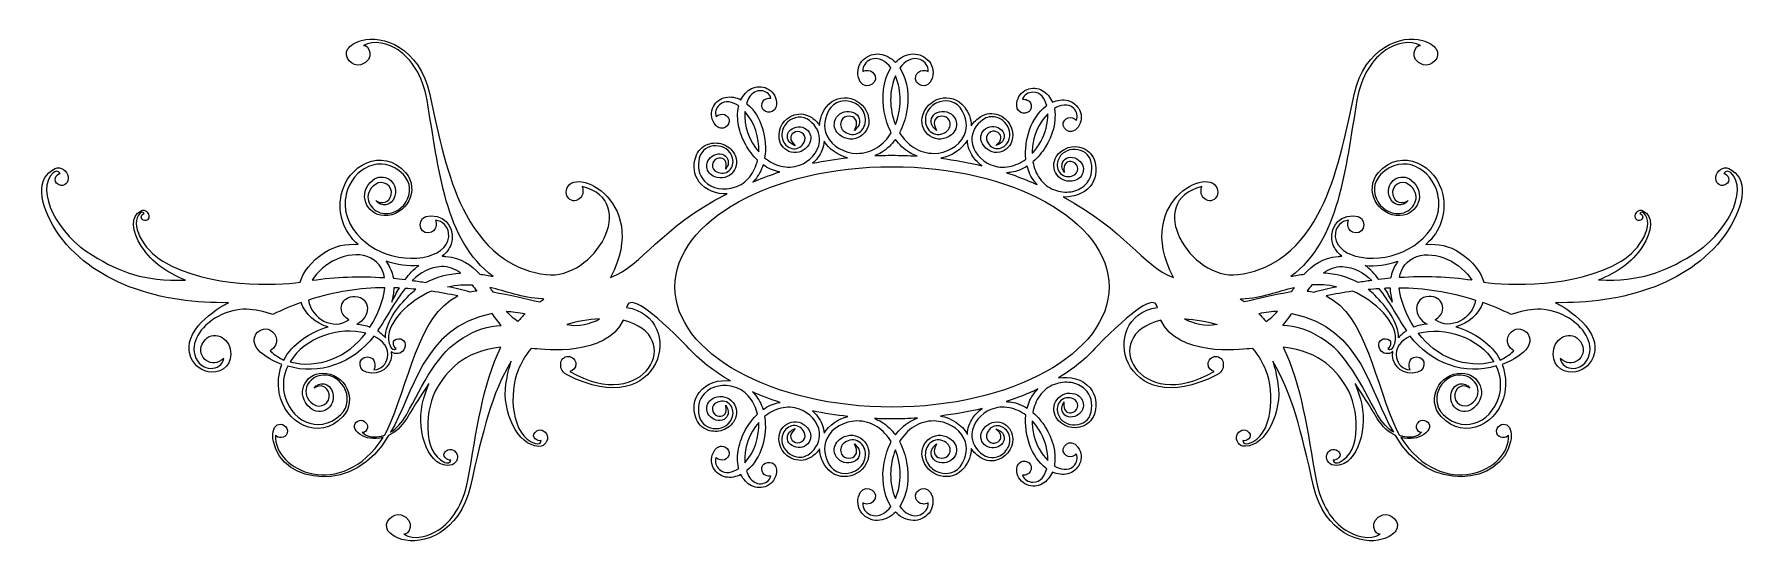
# Model space of a CAD drawing. Header units: centimetres. Extents: x -10.4 to 10.4, y -3.1 to 3.1.
import ezdxf

# ---------------------------------------------------------------- set-up
doc = ezdxf.new("R2010")
doc.units = ezdxf.units.CM
doc.header["$MEASUREMENT"] = 0
doc.layers.add('Camada 1', color=7, linetype='Continuous')

msp = doc.modelspace()

# ---------------------------------------------------------------- linework, layer by layer
at = {"layer": 'Camada 1'}
for points, knots in [([(-1.4725, -2.26728), (-1.48755, -2.322), (-1.53581, -2.35462), (-1.59275, -2.35861), (-1.59275, -2.35861), (-1.62085, -2.36054), (-1.64768, -2.35506), (-1.67234, -2.34133), (-1.67234, -2.34133), (-1.72221, -2.31344), (-1.75336, -2.25767), (-1.77021, -2.20443), (-1.77021, -2.20443), (-1.76828, -2.2029), (-1.76635, -2.20133), (-1.76449, -2.19975), (-1.76449, -2.19975), (-1.58526, -2.05169), (-1.513, -1.76618), (-1.54893, -1.54155), (-1.54893, -1.54155), (-1.4913, -1.49382), (-1.42505, -1.45794), (-1.35221, -1.43976), (-1.35221, -1.43976), (-1.27707, -1.42095), (-1.19936, -1.4246), (-1.12639, -1.45056), (-1.12639, -1.45056), (-1.00447, -1.4939), (-0.89673, -1.60256), (-0.88191, -1.73504), (-0.88191, -1.73504), (-0.87008, -1.84093), (-0.92176, -1.92977), (-1.00277, -1.99431), (-1.00277, -1.99431), (-1.04746, -2.02992), (-1.10178, -2.04397), (-1.158, -2.03349), (-1.158, -2.03349), (-1.2001, -2.02563), (-1.23949, -2.00462), (-1.27069, -1.97547), (-1.27069, -1.97547), (-1.33408, -1.91618), (-1.3588, -1.8295), (-1.32488, -1.7474), (-1.32488, -1.7474), (-1.30406, -1.69702), (-1.25487, -1.65702), (-1.19997, -1.65167), (-1.19997, -1.65167), (-1.14078, -1.6459), (-1.09599, -1.68144), (-1.06826, -1.73102), (-1.06826, -1.73102), (-1.02997, -1.79955), (-1.09652, -1.88403), (-1.17367, -1.85649), (-1.17367, -1.85649), (-1.23855, -1.83342), (-1.25037, -1.77206), (-1.20608, -1.72174), (-1.20608, -1.72174), (-1.20608, -1.72174), (-1.17679, -1.68848), (-1.17679, -1.68848), (-1.17679, -1.68848), (-1.17679, -1.68848), (-1.21629, -1.70859), (-1.21629, -1.70859), (-1.21629, -1.70859), (-1.23672, -1.71899), (-1.25293, -1.73608), (-1.2627, -1.75674), (-1.2627, -1.75674), (-1.27492, -1.78256), (-1.27633, -1.81259), (-1.26566, -1.83916), (-1.26566, -1.83916), (-1.2524, -1.87218), (-1.2238, -1.89398), (-1.19142, -1.90655), (-1.19142, -1.90655), (-1.12371, -1.93285), (-1.04823, -1.91552), (-1.00896, -1.85178), (-1.00896, -1.85178), (-0.97933, -1.80373), (-0.98248, -1.74611), (-1.01319, -1.69933), (-1.01319, -1.69933), (-1.06089, -1.6266), (-1.14067, -1.58781), (-1.22674, -1.6104), (-1.22674, -1.6104), (-1.30347, -1.63056), (-1.35959, -1.69406), (-1.37155, -1.77233), (-1.37155, -1.77233), (-1.39108, -1.90094), (-1.31326, -2.02384), (-1.18973, -2.06319), (-1.18973, -2.06319), (-1.11644, -2.08653), (-1.03961, -2.07462), (-0.9764, -2.03083), (-0.9764, -2.03083), (-0.93896, -2.00493), (-0.9057, -1.9736), (-0.87991, -1.93637), (-0.87991, -1.93637), (-0.87851, -2.01839), (-0.8471, -2.09451), (-0.79792, -2.16095), (-0.79792, -2.16095), (-0.64758, -2.36391), (-0.32778, -2.27287), (-0.2841, -2.02892), (-0.2841, -2.02892), (-0.26857, -1.94203), (-0.3054, -1.85366), (-0.37909, -1.80471), (-0.37909, -1.80471), (-0.46241, -1.74933), (-0.56134, -1.76169), (-0.63846, -1.8218), (-0.63846, -1.8218), (-0.68791, -1.86035), (-0.71207, -1.92036), (-0.69796, -1.98206), (-0.69796, -1.98206), (-0.67928, -2.06382), (-0.60544, -2.10935), (-0.52413, -2.10594), (-0.52413, -2.10594), (-0.48524, -2.10427), (-0.44706, -2.09149), (-0.42113, -2.06125), (-0.42113, -2.06125), (-0.40025, -2.03696), (-0.39097, -2.00463), (-0.39465, -1.97291), (-0.39465, -1.97291), (-0.39759, -1.94756), (-0.40859, -1.9237), (-0.42643, -1.90539), (-0.42643, -1.90539), (-0.42643, -1.90539), (-0.45733, -1.87372), (-0.45733, -1.87372), (-0.45733, -1.87372), (-0.45733, -1.87372), (-0.44032, -1.9146), (-0.44032, -1.9146), (-0.44032, -1.9146), (-0.42799, -1.94426), (-0.42508, -1.97977), (-0.44257, -2.0081), (-0.44257, -2.0081), (-0.4603, -2.03683), (-0.4925, -2.04776), (-0.52486, -2.04824), (-0.52486, -2.04824), (-0.56235, -2.04877), (-0.59482, -2.03067), (-0.61262, -1.99749), (-0.61262, -1.99749), (-0.63461, -1.95651), (-0.62749, -1.90549), (-0.59254, -1.87406), (-0.59254, -1.87406), (-0.54481, -1.83109), (-0.48316, -1.80929), (-0.42194, -1.83699), (-0.42194, -1.83699), (-0.36492, -1.86281), (-0.32666, -1.92372), (-0.32272, -1.98547), (-0.32272, -1.98547), (-0.31838, -2.05328), (-0.34333, -2.11588), (-0.39252, -2.16258), (-0.39252, -2.16258), (-0.41337, -2.18234), (-0.43766, -2.1984), (-0.4638, -2.21026), (-0.4638, -2.21026), (-0.50796, -2.23026), (-0.55797, -2.23844), (-0.60609, -2.23148), (-0.60609, -2.23148), (-0.6703, -2.22217), (-0.72327, -2.18732), (-0.75828, -2.13276), (-0.75828, -2.13276), (-0.82152, -2.03418), (-0.84448, -1.92003), (-0.79326, -1.811), (-0.79326, -1.811), (-0.72915, -1.67458), (-0.57426, -1.59743), (-0.42792, -1.59542), (-0.42792, -1.59542), (-0.34045, -1.59426), (-0.25581, -1.61878), (-0.18228, -1.66614), (-0.18228, -1.66614), (-0.11084, -1.7122), (-0.05287, -1.77488), (-0.00861, -1.84714), (-0.00861, -1.84714), (-0.05044, -1.92601), (-0.07912, -2.0128), (-0.0951, -2.10051), (-0.0951, -2.10051), (-0.12664, -2.27355), (-0.11193, -2.47511), (-0.01789, -2.62767), (-0.01789, -2.62767), (-0.0163, -2.63026), (-0.01471, -2.63283), (-0.01307, -2.63537), (-0.01307, -2.63537), (-0.07048, -2.71366), (-0.16071, -2.7783), (-0.2603, -2.73644), (-0.2603, -2.73644), (-0.3206, -2.71115), (-0.36071, -2.65762), (-0.35603, -2.59253), (-0.35603, -2.59253), (-0.33674, -2.60348), (-0.30978, -2.60761), (-0.29012, -2.60597), (-0.29012, -2.60597), (-0.24877, -2.60248), (-0.21995, -2.57747), (-0.20627, -2.53877), (-0.20627, -2.53877), (-0.16592, -2.4245), (-0.36891, -2.3448), (-0.40868, -2.51898), (-0.40868, -2.51898), (-0.42741, -2.60103), (-0.40789, -2.68093), (-0.34589, -2.73922), (-0.34589, -2.73922), (-0.29401, -2.78798), (-0.21868, -2.81386), (-0.1478, -2.80481), (-0.1478, -2.80481), (-0.07528, -2.79558), (-0.00905, -2.75599), (0.04151, -2.70424), (0.04151, -2.70424), (0.09207, -2.75602), (0.15827, -2.79555), (0.23079, -2.80483), (0.23079, -2.80483), (0.3017, -2.81388), (0.377, -2.78795), (0.42888, -2.73921), (0.42888, -2.73921), (0.4909, -2.68092), (0.5104, -2.60099), (0.49167, -2.519), (0.49167, -2.519), (0.4519, -2.3448), (0.24889, -2.42454), (0.28926, -2.53874), (0.28926, -2.53874), (0.30294, -2.57748), (0.33175, -2.60248), (0.37311, -2.60597), (0.37311, -2.60597), (0.3928, -2.60764), (0.41976, -2.60346), (0.43904, -2.59253), (0.43904, -2.59253), (0.44367, -2.65764), (0.40356, -2.71112), (0.34326, -2.73649), (0.34326, -2.73649), (0.2437, -2.77829), (0.15347, -2.71366), (0.09606, -2.63539), (0.09606, -2.63539), (0.0977, -2.63282), (0.09929, -2.63028), (0.10085, -2.62769), (0.10085, -2.62769), (0.19494, -2.4751), (0.20962, -2.27352), (0.17808, -2.10051), (0.17808, -2.10051), (0.1621, -2.0128), (0.13342, -1.92604), (0.09153, -1.84714), (0.09153, -1.84714), (0.13585, -1.77491), (0.19379, -1.7122), (0.26526, -1.66616), (0.26526, -1.66616), (0.33873, -1.61872), (0.42343, -1.59425), (0.51087, -1.59546), (0.51087, -1.59546), (0.65721, -1.59742), (0.8121, -1.67457), (0.87623, -1.81099), (0.87623, -1.81099), (0.92745, -1.92002), (0.90451, -2.03419), (0.8413, -2.13278), (0.8413, -2.13278), (0.80627, -2.18736), (0.75327, -2.22218), (0.68901, -2.23147), (0.68901, -2.23147), (0.64101, -2.23843), (0.59111, -2.23028), (0.54701, -2.21036), (0.54701, -2.21036), (0.52074, -2.19851), (0.49629, -2.18234), (0.47536, -2.16244), (0.47536, -2.16244), (0.42628, -2.11574), (0.40136, -2.05322), (0.40567, -1.98549), (0.40567, -1.98549), (0.40964, -1.92374), (0.44787, -1.8628), (0.50489, -1.83698), (0.50489, -1.83698), (0.56611, -1.80928), (0.62782, -1.83105), (0.67552, -1.87402), (0.67552, -1.87402), (0.71052, -1.90553), (0.71762, -1.95665), (0.6955, -1.99766), (0.6955, -1.99766), (0.67764, -2.03073), (0.64526, -2.04875), (0.60784, -2.04817), (0.60784, -2.04817), (0.57545, -2.04775), (0.54328, -2.03679), (0.52555, -2.00809), (0.52555, -2.00809), (0.50809, -1.97978), (0.51094, -1.94425), (0.5233, -1.91459), (0.5233, -1.91459), (0.5233, -1.91459), (0.54031, -1.87369), (0.54031, -1.87369), (0.54031, -1.87369), (0.54031, -1.87369), (0.50941, -1.90541), (0.50941, -1.90541), (0.50941, -1.90541), (0.49158, -1.92372), (0.48057, -1.94766), (0.47766, -1.97301), (0.47766, -1.97301), (0.47398, -2.00471), (0.48332, -2.03701), (0.50417, -2.0613), (0.50417, -2.0613), (0.53007, -2.09154), (0.56828, -2.10432), (0.60715, -2.10596), (0.60715, -2.10596), (0.68848, -2.1094), (0.7623, -2.06381), (0.78098, -1.982), (0.78098, -1.982), (0.79503, -1.92033), (0.7709, -1.86037), (0.72148, -1.82185), (0.72148, -1.82185), (0.64446, -1.76179), (0.54572, -1.74943), (0.46243, -1.80457), (0.46243, -1.80457), (0.38856, -1.85347), (0.3516, -1.94192), (0.3671, -2.02894), (0.3671, -2.02894), (0.41081, -2.27291), (0.73061, -2.3639), (0.88095, -2.16094), (0.88095, -2.16094), (0.93146, -2.09276), (0.96321, -2.01338), (0.96297, -1.92927), (0.96297, -1.92927), (0.99237, -1.97594), (1.03351, -2.01359), (1.08079, -2.04299), (1.08079, -2.04299), (1.14641, -2.08379), (1.22314, -2.09186), (1.29555, -2.06479), (1.29555, -2.06479), (1.41694, -2.01939), (1.48859, -1.89292), (1.46277, -1.76547), (1.46277, -1.76547), (1.44705, -1.68792), (1.388, -1.62728), (1.31045, -1.61085), (1.31045, -1.61085), (1.22335, -1.59236), (1.14543, -1.63501), (1.10127, -1.71002), (1.10127, -1.71002), (1.07296, -1.75817), (1.07262, -1.81601), (1.10452, -1.86255), (1.10452, -1.86255), (1.14688, -1.92428), (1.22308, -1.9379), (1.28944, -1.90835), (1.28944, -1.90835), (1.32122, -1.89419), (1.34873, -1.87094), (1.36035, -1.83728), (1.36035, -1.83728), (1.36972, -1.81003), (1.36683, -1.78029), (1.35323, -1.75497), (1.35323, -1.75497), (1.34246, -1.73491), (1.32542, -1.7187), (1.3046, -1.70933), (1.3046, -1.70933), (1.3046, -1.70933), (1.26422, -1.69121), (1.26422, -1.69121), (1.26422, -1.69121), (1.26422, -1.69121), (1.29504, -1.72296), (1.29504, -1.72296), (1.29504, -1.72296), (1.34177, -1.77103), (1.33285, -1.83292), (1.26924, -1.85917), (1.26924, -1.85917), (1.23897, -1.87163), (1.20648, -1.86735), (1.18137, -1.84615), (1.18137, -1.84615), (1.15018, -1.81982), (1.13949, -1.77593), (1.15785, -1.73897), (1.15785, -1.73897), (1.18306, -1.68817), (1.22624, -1.65039), (1.28554, -1.65327), (1.28554, -1.65327), (1.3406, -1.65594), (1.39169, -1.69349), (1.41495, -1.74278), (1.41495, -1.74278), (1.44059, -1.79718), (1.44046, -1.85629), (1.41519, -1.91076), (1.41519, -1.91076), (1.4045, -1.93378), (1.38974, -1.95489), (1.37209, -1.97312), (1.37209, -1.97312), (1.30065, -2.04694), (1.19167, -2.06729), (1.10531, -2.00513), (1.10531, -2.00513), (1.02146, -1.9448), (0.96529, -1.85815), (0.97191, -1.75211), (0.97191, -1.75211), (0.98019, -1.61908), (1.08253, -1.50523), (1.20218, -1.45599), (1.20218, -1.45599), (1.27372, -1.42654), (1.3513, -1.41913), (1.42721, -1.43419), (1.42721, -1.43419), (1.50082, -1.44877), (1.56879, -1.48137), (1.62864, -1.52624), (1.62864, -1.52624), (1.60374, -1.75238), (1.68986, -2.034), (1.8761, -2.17317), (1.8761, -2.17317), (1.87806, -2.17463), (1.88004, -2.17605), (1.88205, -2.17751), (1.88205, -2.17751), (1.86025, -2.26014), (1.80744, -2.34216), (1.71232, -2.34015), (1.71232, -2.34015), (1.65528, -2.33893), (1.60548, -2.30872), (1.58778, -2.2548), (1.58778, -2.2548), (1.60715, -2.25708), (1.63011, -2.25178), (1.64559, -2.24411), (1.64559, -2.24411), (1.6788, -2.22763), (1.69467, -2.19712), (1.69332, -2.16045), (1.69332, -2.16045), (1.69253, -2.13899), (1.68387, -2.1197), (1.6676, -2.10558), (1.6676, -2.10558), (1.64016, -2.08171), (1.59794, -2.0782), (1.56584, -2.09436), (1.56584, -2.09436), (1.5216, -2.11664), (1.51107, -2.16482), (1.51803, -2.21035), (1.51803, -2.21035), (1.52941, -2.28443), (1.57179, -2.34428), (1.64225, -2.3722), (1.64225, -2.3722), (1.70123, -2.39559), (1.77205, -2.39236), (1.82783, -2.36164), (1.82783, -2.36164), (1.88448, -2.33037), (1.9262, -2.27642), (1.9511, -2.21739), (1.9511, -2.21739), (2.00968, -2.24335), (2.07704, -2.25419), (2.13972, -2.23819), (2.13972, -2.23819), (2.20139, -2.22245), (2.25526, -2.17633), (2.28228, -2.11892), (2.28228, -2.11892), (2.31445, -2.0505), (2.3044, -1.97753), (2.26209, -1.91588), (2.26209, -1.91588), (2.17171, -1.78417), (2.02875, -1.91744), (2.10016, -1.99944), (2.10016, -1.99944), (2.12429, -2.02719), (2.15665, -2.03852), (2.19221, -2.02778), (2.19221, -2.02778), (2.20875, -2.02281), (2.22915, -2.01095), (2.24169, -1.99603), (2.24169, -1.99603), (2.26561, -2.04744), (2.25, -2.10361), (2.20925, -2.14348), (2.20925, -2.14348), (2.1417, -2.2096), (2.04629, -2.1861), (1.97419, -2.14105), (1.97419, -2.14105), (1.97467, -2.13864), (1.97509, -2.13621), (1.97554, -2.1338), (1.97554, -2.1338), (2.00335, -1.97701), (1.94964, -1.80577), (1.86695, -1.67316), (1.86695, -1.67316), (1.8252, -1.60617), (1.77334, -1.5441), (1.71323, -1.49277), (1.71323, -1.49277), (1.72622, -1.41908), (1.75347, -1.34881), (1.79716, -1.2878), (1.79716, -1.2878), (1.84225, -1.22483), (1.90376, -1.17723), (1.9762, -1.14969), (1.9762, -1.14969), (2.03975, -1.12556), (2.10981, -1.11775), (2.17705, -1.12836), (2.17705, -1.12836), (2.23968, -1.13826), (2.30024, -1.16429), (2.34673, -1.20805), (2.34673, -1.20805), (2.42433, -1.28105), (2.44251, -1.38223), (2.42259, -1.48383), (2.42259, -1.48383), (2.38272, -1.68735), (2.07993, -1.69809), (2.01727, -1.50441), (2.01727, -1.50441), (2.0005, -1.45255), (2.01206, -1.39022), (2.0504, -1.35061), (2.0504, -1.35061), (2.09175, -1.30788), (2.1489, -1.30592), (2.20214, -1.32574), (2.20214, -1.32574), (2.27569, -1.3531), (2.27974, -1.4606), (2.20317, -1.48962), (2.20317, -1.48962), (2.13877, -1.51401), (2.09001, -1.47496), (2.09115, -1.40792), (2.09115, -1.40792), (2.09115, -1.40792), (2.09189, -1.36368), (2.09189, -1.36368), (2.09189, -1.36368), (2.09189, -1.36368), (2.07485, -1.40451), (2.07485, -1.40451), (2.07485, -1.40451), (2.06604, -1.42557), (2.06474, -1.44901), (2.07062, -1.47103), (2.07062, -1.47103), (2.07798, -1.49881), (2.09623, -1.52249), (2.12174, -1.53593), (2.12174, -1.53593), (2.15312, -1.55252), (2.18934, -1.55064), (2.2221, -1.53924), (2.2221, -1.53924), (2.29071, -1.5154), (2.33696, -1.4533), (2.32558, -1.3793), (2.32558, -1.3793), (2.31701, -1.3235), (2.27729, -1.28164), (2.22361, -1.26587), (2.22361, -1.26587), (2.14005, -1.24137), (2.05409, -1.26359), (2.00321, -1.3367), (2.00321, -1.3367), (1.95799, -1.40163), (1.95643, -1.48653), (1.99797, -1.55366), (1.99797, -1.55366), (2.06636, -1.66426), (2.20517, -1.70746), (2.32473, -1.65748), (2.32473, -1.65748), (2.39606, -1.62766), (2.44649, -1.56927), (2.46639, -1.49463), (2.46639, -1.49463), (2.49497, -1.3875), (2.48129, -1.27939), (2.40831, -1.19314), (2.40831, -1.19314), (2.31647, -1.08461), (2.16249, -1.04532), (2.02464, -1.07167), (2.02464, -1.07167), (2.19665, -0.96682), (2.36153, -0.83767), (2.49332, -0.68451), (2.49332, -0.68451), (2.92747, -0.24686), (3.19476, -0.04631), (3.22709, -0.21178), (3.22709, -0.21178), (2.47816, -0.33632), (2.79714, -1.63386), (3.95041, -1.03344), (3.95041, -1.03344), (4.03412, -0.98679), (4.02934, -0.9379), (4.02934, -0.90147), (4.02934, -0.90147), (4.02934, -0.8503), (3.98788, -0.80884), (3.93674, -0.80884), (3.93674, -0.80884), (3.88557, -0.80884), (3.84411, -0.85371), (3.84411, -0.90147), (3.84411, -0.90147), (3.84411, -0.94923), (3.87533, -0.98296), (3.917, -0.99198), (3.917, -0.99198), (3.0062, -1.53218), (2.49225, -0.54851), (3.27083, -0.36968), (3.27083, -0.36968), (3.47728, -0.81317), (4.22521, -0.72793), (4.34977, -0.71586), (4.34977, -0.71586), (4.34977, -0.71586), (4.3889, -0.71144), (4.3889, -0.71144), (4.3889, -0.71144), (4.46603, -0.80476), (4.51349, -0.90011), (4.54556, -0.97483), (4.54556, -0.97483), (4.66158, -1.24521), (4.63565, -1.78062), (4.3359, -1.87121), (4.3359, -1.87121), (4.3105, -1.87891), (4.26544, -1.87251), (4.26581, -1.83348), (4.26581, -1.83348), (4.30386, -1.84713), (4.39667, -1.79684), (4.34071, -1.7336), (4.34071, -1.7336), (4.28898, -1.67515), (4.21244, -1.71262), (4.19437, -1.7704), (4.19437, -1.7704), (4.17625, -1.82819), (4.2166, -1.90632), (4.29613, -1.90394), (4.29613, -1.90394), (4.55238, -1.89635), (4.7464, -1.47735), (4.69454, -1.14501), (4.69454, -1.14501), (4.67856, -1.04259), (4.65686, -0.94977), (4.63033, -0.86566), (4.63033, -0.86566), (4.86761, -1.26042), (4.97484, -1.71376), (5.12748, -2.38884), (5.12748, -2.38884), (5.25639, -2.95902), (5.71303, -3.11401), (5.96264, -3.0362), (5.96264, -3.0362), (6.04567, -3.0103), (6.1043, -2.96947), (6.12959, -2.93177), (6.12959, -2.93177), (6.19444, -2.83522), (6.07138, -2.70711), (5.96941, -2.73942), (5.96941, -2.73942), (5.7796, -2.79959), (5.88032, -3.00038), (5.938, -2.97294), (5.938, -2.97294), (5.81727, -3.05475), (5.62656, -2.99527), (5.51864, -2.92547), (5.51864, -2.92547), (5.35714, -2.82101), (5.21334, -2.61813), (5.15865, -2.31762), (5.15865, -2.31762), (5.05168, -1.73017), (4.98323, -1.14853), (4.75545, -0.69797), (4.75545, -0.69797), (5.22165, -0.73983), (5.42699, -1.01457), (5.52761, -1.18279), (5.52761, -1.18279), (5.67866, -1.43531), (5.72438, -1.96937), (5.43937, -2.09917), (5.43937, -2.09917), (5.41524, -2.11015), (5.36968, -2.10981), (5.36486, -2.07107), (5.36486, -2.07107), (5.40439, -2.07954), (5.48969, -2.01733), (5.42579, -1.96209), (5.42579, -1.96209), (5.36676, -1.91105), (5.29588, -1.95839), (5.28564, -2.01808), (5.28564, -2.01808), (5.2754, -2.07777), (5.32475, -2.13902), (5.40428, -2.13685), (5.40428, -2.13685), (5.6722, -2.12957), (5.79364, -1.65404), (5.69794, -1.33156), (5.69794, -1.33156), (5.67762, -1.26311), (5.65542, -1.19951), (5.6315, -1.14037), (5.6315, -1.14037), (5.71532, -1.25792), (5.80107, -1.39688), (5.90214, -1.56315), (5.90214, -1.56315), (5.96635, -1.66875), (6.04467, -1.73502), (6.12386, -1.77204), (6.12386, -1.77204), (6.52198, -2.49009), (7.41061, -2.36899), (7.5239, -1.84559), (7.5239, -1.84559), (7.54226, -1.76063), (7.52668, -1.67247), (7.4776, -1.64385), (7.4776, -1.64385), (7.42852, -1.61523), (7.33578, -1.65454), (7.35557, -1.7419), (7.35557, -1.7419), (7.37311, -1.81918), (7.47873, -1.80389), (7.49649, -1.77034), (7.49649, -1.77034), (7.52626, -2.19947), (6.69017, -2.581), (6.18828, -1.79587), (6.18828, -1.79587), (6.29856, -1.82659), (6.40341, -1.80526), (6.46622, -1.75986), (6.46622, -1.75986), (6.50604, -1.73102), (6.53438, -1.6994), (6.53692, -1.67384), (6.53692, -1.67384), (6.54409, -1.60084), (6.4653, -1.56391), (6.41646, -1.59957), (6.41646, -1.59957), (6.32555, -1.66595), (6.41567, -1.75546), (6.44165, -1.73035), (6.44165, -1.73035), (6.39164, -1.79591), (6.27872, -1.79832), (6.20834, -1.78036), (6.20834, -1.78036), (6.19612, -1.77724), (6.18376, -1.77332), (6.17138, -1.76869), (6.17138, -1.76869), (6.1636, -1.75551), (6.15622, -1.74186), (6.14937, -1.72765), (6.14937, -1.72765), (5.8709, -1.15165), (5.7716, -0.30469), (5.27953, -0.07334), (5.27953, -0.07334), (5.3861, -0.0509), (5.49342, -0.03111), (5.60179, -0.01521), (5.60179, -0.01521), (5.85259, -0.12091), (6.18234, -0.40216), (6.11498, -0.6528), (6.11498, -0.6528), (6.10995, -0.66354), (6.10561, -0.67436), (6.10207, -0.68519), (6.10207, -0.68519), (6.10114, -0.68797), (6.1003, -0.6908), (6.09948, -0.6936), (6.09948, -0.6936), (6.0858, -0.71543), (6.05733, -0.7358), (6.03127, -0.71429), (6.03127, -0.71429), (6.06582, -0.69331), (6.09453, -0.59803), (6.00074, -0.59322), (6.00074, -0.59322), (5.91949, -0.58907), (5.90377, -0.67977), (5.93732, -0.73017), (5.93732, -0.73017), (5.96756, -0.77565), (6.04048, -0.79457), (6.08991, -0.75142), (6.08991, -0.75142), (6.07306, -0.88506), (6.16434, -1.01865), (6.33394, -1.01296), (6.33394, -1.01296), (6.51243, -1.00695), (6.50333, -0.81127), (6.37884, -0.81473), (6.37884, -0.81473), (6.2738, -0.81767), (6.27949, -0.93959), (6.30066, -0.97163), (6.30066, -0.97163), (6.20668, -0.96912), (6.15099, -0.89876), (6.13551, -0.82465), (6.13551, -0.82465), (6.11059, -0.70538), (6.19462, -0.61412), (6.30344, -0.5616), (6.30344, -0.5616), (6.55194, -0.89431), (6.97254, -1.04589), (7.34926, -0.9259), (7.34926, -0.9259), (7.40159, -1.03372), (7.41477, -1.15172), (7.39233, -1.2593), (7.39233, -1.2593), (7.32769, -1.56955), (6.98596, -1.7854), (6.70447, -1.51677), (6.70447, -1.51677), (6.50474, -1.32614), (6.70775, -0.97668), (6.97255, -1.04589), (6.97255, -1.04589), (7.11236, -1.08246), (7.20483, -1.26555), (7.04182, -1.38845), (7.04182, -1.38845), (6.95527, -1.4537), (6.82272, -1.38022), (6.84674, -1.26542), (6.84674, -1.26542), (6.86727, -1.16726), (6.95472, -1.14456), (7.02912, -1.1939), (7.02912, -1.1939), (6.97483, -1.11566), (6.83455, -1.11651), (6.80126, -1.25632), (6.80126, -1.25632), (6.75837, -1.43634), (6.95064, -1.54712), (7.07804, -1.4361), (7.07804, -1.4361), (7.26309, -1.27481), (7.14061, -1.01547), (6.92979, -1.01234), (6.92979, -1.01234), (6.65362, -1.00829), (6.49148, -1.33757), (6.67814, -1.5414), (6.67814, -1.5414), (6.96942, -1.85946), (7.39368, -1.60778), (7.45303, -1.25089), (7.45303, -1.25089), (7.47131, -1.14077), (7.46435, -1.01951), (7.42104, -0.90812), (7.42104, -0.90812), (7.55815, -0.85298), (7.80294, -0.72916), (7.74891, -0.56911), (7.74891, -0.56911), (7.71989, -0.4832), (7.62723, -0.45558), (7.56346, -0.48852), (7.56346, -0.48852), (7.48141, -0.53088), (7.43945, -0.65915), (7.56118, -0.74247), (7.56118, -0.74247), (7.50149, -0.80052), (7.44704, -0.82613), (7.39627, -0.85341), (7.39627, -0.85341), (7.29689, -0.66159), (7.08568, -0.51591), (6.85768, -0.44966), (6.85768, -0.44966), (7.00833, -0.40778), (7.13533, -0.29586), (7.18698, -0.15417), (7.18698, -0.15417), (7.29887, -0.19402), (7.41283, -0.24124), (7.52917, -0.29699), (7.52917, -0.29699), (7.7502, -0.23084), (7.9466, -0.19031), (8.19439, -0.32202), (8.19439, -0.32202), (8.3697, -0.41518), (8.53184, -0.60467), (8.47927, -0.79025), (8.47927, -0.79025), (8.41691, -1.01033), (8.15166, -0.99567), (8.12703, -0.8328), (8.12703, -0.8328), (8.268, -0.97501), (8.4672, -0.81819), (8.38966, -0.65833), (8.38966, -0.65833), (8.30028, -0.47418), (8.08219, -0.55583), (8.04901, -0.71768), (8.04901, -0.71768), (8.01295, -0.89365), (8.12796, -1.00605), (8.27888, -1.00121), (8.27888, -1.00121), (8.49137, -0.99433), (8.67409, -0.71358), (8.43676, -0.43799), (8.43676, -0.43799), (8.33225, -0.31665), (8.20692, -0.22508), (8.06894, -0.15399), (8.06894, -0.15399), (8.44862, -0.16391), (8.88346, -0.11166), (9.27605, 0.03992), (9.27605, 0.03992), (9.6335, 0.17798), (9.95592, 0.39838), (10.16981, 0.72921), (10.16981, 0.72921), (10.38018, 1.05459), (10.41127, 1.36574), (10.17944, 1.4783), (10.17944, 1.4783), (10.1075, 1.51325), (10.03223, 1.44824), (10.02056, 1.38062), (10.02056, 1.38062), (10.00892, 1.31294), (10.06088, 1.24264), (10.13706, 1.28249), (10.13706, 1.28249), (10.21948, 1.32559), (10.15876, 1.41592), (10.11711, 1.41722), (10.11711, 1.41722), (10.13587, 1.45807), (10.18045, 1.44632), (10.20003, 1.42796), (10.20003, 1.42796), (10.43117, 1.21111), (10.13851, 0.66588), (9.7255, 0.42159), (9.7255, 0.42159), (9.37593, 0.21482), (9.11624, 0.10435), (8.59213, 0.12121), (8.59213, 0.12121), (8.80562, 0.20138), (8.99882, 0.3311), (9.12611, 0.52798), (9.12611, 0.52798), (9.2488, 0.71771), (9.26692, 0.89916), (9.13175, 0.96481), (9.13175, 0.96481), (9.08979, 0.98518), (9.04587, 0.94727), (9.03909, 0.90785), (9.03909, 0.90785), (9.03229, 0.8684), (9.06261, 0.82736), (9.10701, 0.85062), (9.10701, 0.85062), (9.15506, 0.87578), (9.11968, 0.92843), (9.09539, 0.9292), (9.09539, 0.9292), (9.10632, 0.95304), (9.13233, 0.94619), (9.14373, 0.93547), (9.14373, 0.93547), (9.27854, 0.809), (9.10788, 0.49108), (8.867, 0.3486), (8.867, 0.3486), (8.3064, 0.017), (7.48595, 0.05322), (7.19684, 0.09489), (7.19684, 0.09489), (7.1634, 0.21649), (7.07206, 0.34267), (6.90085, 0.45642), (6.90085, 0.45642), (6.78337, 0.5345), (6.63378, 0.56879), (6.49437, 0.55246), (6.49437, 0.55246), (6.67323, 0.7169), (6.74337, 0.92608), (6.69826, 1.15846), (6.69826, 1.15846), (6.62934, 1.51366), (6.19846, 1.75383), (5.91586, 1.42804), (5.91586, 1.42804), (5.73473, 1.21926), (5.90567, 0.89445), (6.18163, 0.90596), (6.18163, 0.90596), (6.39229, 0.91472), (6.50776, 1.17729), (6.31845, 1.33355), (6.31845, 1.33355), (6.18812, 1.4411), (5.99886, 1.32519), (6.04659, 1.14638), (6.04659, 1.14638), (6.08363, 1.0075), (6.22391, 1.01044), (6.27606, 1.09013), (6.27606, 1.09013), (6.20301, 1.0388), (6.11501, 1.05915), (6.09183, 1.15673), (6.09183, 1.15673), (6.06474, 1.27084), (6.19526, 1.34789), (6.28355, 1.28495), (6.28355, 1.28495), (6.44979, 1.16647), (6.36229, 0.98097), (6.22346, 0.94067), (6.22346, 0.94067), (5.96065, 0.86436), (5.74832, 1.20822), (5.94287, 1.40417), (5.94287, 1.40417), (6.217, 1.68026), (6.56443, 1.47368), (6.6374, 1.1653), (6.6374, 1.1653), (6.65936, 1.07246), (6.65645, 0.97038), (6.6192, 0.86947), (6.6192, 0.86947), (6.48402, 0.5035), (6.00052, 0.31014), (5.6381, 0.41298), (5.6381, 0.41298), (5.49774, 0.45277), (5.36653, 0.55242), (5.39275, 0.69698), (5.39275, 0.69698), (5.40624, 0.77149), (5.46003, 0.84329), (5.55388, 0.84835), (5.55388, 0.84835), (5.53359, 0.81578), (5.53369, 0.70608), (5.63627, 0.69362), (5.63627, 0.69362), (5.75991, 0.67859), (5.79674, 0.90298), (5.60709, 0.90412), (5.60709, 0.90412), (5.3954, 0.90539), (5.31139, 0.70028), (5.36312, 0.55672), (5.36312, 0.55672), (5.38177, 0.50486), (5.41778, 0.45321), (5.47054, 0.4098), (5.47054, 0.4098), (5.4562, 0.40993), (5.44167, 0.40932), (5.42699, 0.40787), (5.42699, 0.40787), (5.2389, 0.3893), (5.11386, 0.30352), (5.0144, 0.1925), (5.0144, 0.1925), (4.96082, 0.18533), (4.90626, 0.1752), (4.85094, 0.16231), (4.85094, 0.16231), (5.44429, 0.61419), (5.50885, 1.45554), (5.65453, 2.31022), (5.65453, 2.31022), (5.70583, 2.61132), (5.84733, 2.81581), (6.00764, 2.92207), (6.00764, 2.92207), (6.11474, 2.99308), (6.30479, 3.05471), (6.42645, 2.97427), (6.42645, 2.97427), (6.36843, 3.00107), (6.27, 2.79917), (6.46045, 2.74112), (6.46045, 2.74112), (6.56279, 2.70993), (6.68437, 2.83944), (6.61849, 2.93524), (6.61849, 2.93524), (6.59272, 2.97268), (6.53366, 3.01282), (6.45037, 3.03779), (6.45037, 3.03779), (6.19986, 3.11283), (5.74504, 2.95265), (5.62257, 2.38104), (5.62257, 2.38104), (5.48388, 1.73376), (5.38108, 1.28839), (5.17992, 0.91832), (5.17992, 0.91832), (4.91497, 0.43096), (4.57082, 0.23241), (4.20633, 0.18765), (4.20633, 0.18765), (3.62276, 0.11595), (3.05775, 1.0803), (3.7671, 1.25887), (3.7671, 1.25887), (3.76242, 1.24725), (3.75988, 1.2199), (3.75988, 1.18545), (3.75988, 1.18545), (3.75988, 1.15097), (3.80502, 1.08464), (3.86069, 1.08464), (3.86069, 1.08464), (3.91636, 1.08464), (3.9615, 1.1298), (3.9615, 1.18545), (3.9615, 1.18545), (3.9615, 1.55859), (2.91309, 1.12666), (3.42307, 0.15032), (3.42307, 0.15032), (3.03966, 0.29764), (2.84236, 0.72695), (2.08073, 1.13208), (2.08073, 1.13208), (2.2027, 1.12446), (2.32899, 1.16653), (2.40858, 1.26056), (2.40858, 1.26056), (2.48158, 1.34681), (2.49523, 1.45492), (2.46666, 1.56205), (2.46666, 1.56205), (2.44674, 1.63672), (2.39633, 1.69511), (2.325, 1.7249), (2.325, 1.7249), (2.20543, 1.77491), (2.06663, 1.73165), (1.99824, 1.6211), (1.99824, 1.6211), (1.95673, 1.55398), (1.95826, 1.46902), (2.00348, 1.40412), (2.00348, 1.40412), (2.05436, 1.33102), (2.14032, 1.30879), (2.22388, 1.33332), (2.22388, 1.33332), (2.27756, 1.34906), (2.31728, 1.39092), (2.32585, 1.44675), (2.32585, 1.44675), (2.33723, 1.52073), (2.29098, 1.58285), (2.22237, 1.60669), (2.22237, 1.60669), (2.18961, 1.61809), (2.15339, 1.61995), (2.12201, 1.60338), (2.12201, 1.60338), (2.0965, 1.58991), (2.07827, 1.56623), (2.07089, 1.53848), (2.07089, 1.53848), (2.06502, 1.51647), (2.06631, 1.49302), (2.07512, 1.47196), (2.07512, 1.47196), (2.07512, 1.47196), (2.09216, 1.43116), (2.09216, 1.43116), (2.09216, 1.43116), (2.09216, 1.43116), (2.09142, 1.47537), (2.09142, 1.47537), (2.09142, 1.47537), (2.09028, 1.54242), (2.13907, 1.58147), (2.20344, 1.55705), (2.20344, 1.55705), (2.28001, 1.52803), (2.27596, 1.42052), (2.20241, 1.39319), (2.20241, 1.39319), (2.14915, 1.37337), (2.09203, 1.3753), (2.05067, 1.41806), (2.05067, 1.41806), (2.01233, 1.45769), (2.00077, 1.52003), (2.01754, 1.57186), (2.01754, 1.57186), (2.08019, 1.76551), (2.38301, 1.75479), (2.42286, 1.55128), (2.42286, 1.55128), (2.44278, 1.44965), (2.42458, 1.34848), (2.347, 1.2755), (2.347, 1.2755), (2.30051, 1.23176), (2.23995, 1.2057), (2.17732, 1.19581), (2.17732, 1.19581), (2.11009, 1.1852), (2.04005, 1.19298), (1.97647, 1.21714), (1.97647, 1.21714), (1.90405, 1.24466), (1.84251, 1.29226), (1.79743, 1.35523), (1.79743, 1.35523), (1.75375, 1.41624), (1.7265, 1.48652), (1.7135, 1.5602), (1.7135, 1.5602), (1.77359, 1.61156), (1.82545, 1.67363), (1.86722, 1.74062), (1.86722, 1.74062), (1.94988, 1.8732), (2.00359, 2.04449), (1.97581, 2.20129), (1.97581, 2.20129), (1.97536, 2.2037), (1.97494, 2.20613), (1.97446, 2.20854), (1.97446, 2.20854), (2.04656, 2.2536), (2.14197, 2.27709), (2.20952, 2.21097), (2.20952, 2.21097), (2.25027, 2.1711), (2.26588, 2.11493), (2.24196, 2.06354), (2.24196, 2.06354), (2.22939, 2.07844), (2.20902, 2.09029), (2.19248, 2.09529), (2.19248, 2.09529), (2.15692, 2.10601), (2.12459, 2.09468), (2.10043, 2.06695), (2.10043, 2.06695), (2.02902, 1.98493), (2.17197, 1.85168), (2.26236, 1.98339), (2.26236, 1.98339), (2.30467, 2.04501), (2.31472, 2.11798), (2.28255, 2.1864), (2.28255, 2.1864), (2.25554, 2.24379), (2.20167, 2.28993), (2.13999, 2.30565), (2.13999, 2.30565), (2.07731, 2.32163), (2.00995, 2.31084), (1.95137, 2.28485), (1.95137, 2.28485), (1.92647, 2.34388), (1.88472, 2.39785), (1.8281, 2.4291), (1.8281, 2.4291), (1.77235, 2.45984), (1.7015, 2.46307), (1.64252, 2.43968), (1.64252, 2.43968), (1.57206, 2.41174), (1.52965, 2.35192), (1.5183, 2.27783), (1.5183, 2.27783), (1.51131, 2.2323), (1.52187, 2.18411), (1.56611, 2.16181), (1.56611, 2.16181), (1.5982, 2.14564), (1.64043, 2.14916), (1.66787, 2.17303), (1.66787, 2.17303), (1.68412, 2.18719), (1.69277, 2.20647), (1.69359, 2.22793), (1.69359, 2.22793), (1.69497, 2.26457), (1.67906, 2.29511), (1.64586, 2.31159), (1.64586, 2.31159), (1.63038, 2.31929), (1.60744, 2.32458), (1.58805, 2.32231), (1.58805, 2.32231), (1.60575, 2.37621), (1.65555, 2.40645), (1.71259, 2.40764), (1.71259, 2.40764), (1.80771, 2.40962), (1.86052, 2.32763), (1.88232, 2.245), (1.88232, 2.245), (1.88034, 2.24357), (1.87835, 2.24212), (1.87637, 2.24063), (1.87637, 2.24063), (1.69016, 2.10151), (1.60401, 1.81986), (1.62891, 1.5937), (1.62891, 1.5937), (1.56903, 1.54885), (1.50109, 1.51626), (1.42748, 1.50165), (1.42748, 1.50165), (1.35157, 1.4866), (1.274, 1.49398), (1.20245, 1.52345), (1.20245, 1.52345), (1.08281, 1.57272), (0.98046, 1.68654), (0.97218, 1.81957), (0.97218, 1.81957), (0.96557, 1.92562), (1.02174, 2.01224), (1.10558, 2.07259), (1.10558, 2.07259), (1.15201, 2.10601), (1.20681, 2.11738), (1.26256, 2.10415), (1.26256, 2.10415), (1.30428, 2.09423), (1.34262, 2.07132), (1.37236, 2.0406), (1.37236, 2.0406), (1.43269, 1.97826), (1.45308, 1.8905), (1.41522, 1.81023), (1.41522, 1.81023), (1.39196, 1.76094), (1.34087, 1.72339), (1.28581, 1.72072), (1.28581, 1.72072), (1.22652, 1.71786), (1.18334, 1.75562), (1.15812, 1.80642), (1.15812, 1.80642), (1.13976, 1.84336), (1.15045, 1.88728), (1.18164, 1.91358), (1.18164, 1.91358), (1.20675, 1.93477), (1.23927, 1.93906), (1.26951, 1.9266), (1.26951, 1.9266), (1.33309, 1.90035), (1.34201, 1.83847), (1.29531, 1.79039), (1.29531, 1.79039), (1.29531, 1.79039), (1.26449, 1.75864), (1.26449, 1.75864), (1.26449, 1.75864), (1.26449, 1.75864), (1.30487, 1.77676), (1.30487, 1.77676), (1.30487, 1.77676), (1.32569, 1.7861), (1.34273, 1.80232), (1.3535, 1.82243), (1.3535, 1.82243), (1.3671, 1.84772), (1.36998, 1.87746), (1.36062, 1.90472), (1.36062, 1.90472), (1.34903, 1.93838), (1.32149, 1.96161), (1.28971, 1.97579), (1.28971, 1.97579), (1.22335, 2.00534), (1.14713, 1.99172), (1.10479, 1.92999), (1.10479, 1.92999), (1.07288, 1.88348), (1.07323, 1.82564), (1.10154, 1.77748), (1.10154, 1.77748), (1.1457, 1.70244), (1.22362, 1.65979), (1.31072, 1.67826), (1.31072, 1.67826), (1.38827, 1.69472), (1.44732, 1.75536), (1.46304, 1.83288), (1.46304, 1.83288), (1.48886, 1.96033), (1.41721, 2.08683), (1.29582, 2.1322), (1.29582, 2.1322), (1.2234, 2.15927), (1.14667, 2.1512), (1.08106, 2.1104), (1.08106, 2.1104), (1.03378, 2.081), (0.99264, 2.04335), (0.96324, 1.99671), (0.96324, 1.99671), (0.9635, 2.08082), (0.93175, 2.1602), (0.88122, 2.22838), (0.88122, 2.22838), (0.73088, 2.43137), (0.41108, 2.34033), (0.36737, 2.09635), (0.36737, 2.09635), (0.35184, 2.00933), (0.38883, 1.92088), (0.4627, 1.87196), (0.4627, 1.87196), (0.54599, 1.81685), (0.64473, 1.82923), (0.72175, 1.88926), (0.72175, 1.88926), (0.77117, 1.92778), (0.7953, 1.98771), (0.78125, 2.04941), (0.78125, 2.04941), (0.76257, 2.13122), (0.68875, 2.17678), (0.60742, 2.17337), (0.60742, 2.17337), (0.56855, 2.17173), (0.53037, 2.15895), (0.50444, 2.12873), (0.50444, 2.12873), (0.48359, 2.10444), (0.47425, 2.07214), (0.47793, 2.04044), (0.47793, 2.04044), (0.48084, 2.01509), (0.49185, 1.99117), (0.50968, 1.97284), (0.50968, 1.97284), (0.50968, 1.97284), (0.54058, 1.94112), (0.54058, 1.94112), (0.54058, 1.94112), (0.54058, 1.94112), (0.52357, 1.98202), (0.52357, 1.98202), (0.52357, 1.98202), (0.51121, 2.01168), (0.50836, 2.04721), (0.52582, 2.07552), (0.52582, 2.07552), (0.54355, 2.10423), (0.57575, 2.11518), (0.60811, 2.11563), (0.60811, 2.11563), (0.64552, 2.11619), (0.67793, 2.09817), (0.69577, 2.06509), (0.69577, 2.06509), (0.71789, 2.02411), (0.7108, 1.97299), (0.67579, 1.94148), (0.67579, 1.94148), (0.62806, 1.89851), (0.56638, 1.87671), (0.50516, 1.90441), (0.50516, 1.90441), (0.44814, 1.93023), (0.40991, 1.99117), (0.40594, 2.05292), (0.40594, 2.05292), (0.40163, 2.12068), (0.42652, 2.1832), (0.47563, 2.22987), (0.47563, 2.22987), (0.49656, 2.24977), (0.52101, 2.26591), (0.54728, 2.27779), (0.54728, 2.27779), (0.59139, 2.29771), (0.64129, 2.30586), (0.68928, 2.2989), (0.68928, 2.2989), (0.75355, 2.28959), (0.80654, 2.25477), (0.84157, 2.20018), (0.84157, 2.20018), (0.90481, 2.10157), (0.92772, 1.98743), (0.8765, 1.87842), (0.8765, 1.87842), (0.81236, 1.74197), (0.6575, 1.66482), (0.51114, 1.66284), (0.51114, 1.66284), (0.42367, 1.66165), (0.339, 1.68612), (0.26553, 1.73354), (0.26553, 1.73354), (0.19407, 1.77958), (0.1361, 1.84228), (0.0918, 1.91452), (0.0918, 1.91452), (0.13366, 1.99339), (0.16234, 2.08018), (0.17835, 2.16789), (0.17835, 2.16789), (0.20989, 2.34093), (0.1952, 2.54249), (0.10114, 2.69502), (0.10114, 2.69502), (0.09958, 2.69764), (0.09796, 2.70021), (0.09632, 2.70275), (0.09632, 2.70275), (0.15373, 2.78101), (0.24396, 2.84565), (0.34352, 2.80385), (0.34352, 2.80385), (0.40382, 2.7785), (0.44393, 2.725), (0.4393, 2.65989), (0.4393, 2.65989), (0.42001, 2.67082), (0.39305, 2.67497), (0.37337, 2.6733), (0.37337, 2.6733), (0.33202, 2.66983), (0.3032, 2.6448), (0.28952, 2.6061), (0.28952, 2.6061), (0.24917, 2.49185), (0.45216, 2.41216), (0.49193, 2.58634), (0.49193, 2.58634), (0.51066, 2.66836), (0.49116, 2.74829), (0.42914, 2.80658), (0.42914, 2.80658), (0.37726, 2.85534), (0.30193, 2.88125), (0.23105, 2.8722), (0.23105, 2.8722), (0.15853, 2.86294), (0.09233, 2.82338), (0.04177, 2.77161), (0.04177, 2.77161), (-0.00882, 2.82336), (-0.07504, 2.86294), (-0.14754, 2.87218), (-0.14754, 2.87218), (-0.21842, 2.88123), (-0.29372, 2.85533), (-0.34563, 2.80659), (-0.34563, 2.80659), (-0.40762, 2.7483), (-0.42715, 2.66835), (-0.40842, 2.58635), (-0.40842, 2.58635), (-0.36865, 2.41217), (-0.16564, 2.49187), (-0.20601, 2.60614), (-0.20601, 2.60614), (-0.21969, 2.64485), (-0.2485, 2.66985), (-0.28986, 2.67334), (-0.28986, 2.67334), (-0.30955, 2.67501), (-0.33651, 2.67085), (-0.35577, 2.65993), (-0.35577, 2.65993), (-0.36045, 2.72504), (-0.32037, 2.77852), (-0.26004, 2.80384), (-0.26004, 2.80384), (-0.16045, 2.84567), (-0.07023, 2.78103), (-0.01281, 2.70274), (-0.01281, 2.70274), (-0.01445, 2.7002), (-0.01606, 2.69766), (-0.0176, 2.69507), (-0.0176, 2.69507), (-0.11166, 2.54248), (-0.12637, 2.34093), (-0.09483, 2.16789), (-0.09483, 2.16789), (-0.07885, 2.08018), (-0.05017, 1.9934), (-0.00834, 1.91452), (-0.00834, 1.91452), (-0.05263, 1.84229), (-0.11058, 1.77958), (-0.18201, 1.73354), (-0.18201, 1.73354), (-0.25554, 1.68615), (-0.34018, 1.66163), (-0.42765, 1.66282), (-0.42765, 1.66282), (-0.57399, 1.66483), (-0.72888, 1.74196), (-0.79299, 1.87843), (-0.79299, 1.87843), (-0.84421, 1.98744), (-0.82122, 2.10161), (-0.75801, 2.20016), (-0.75801, 2.20016), (-0.72301, 2.25474), (-0.67004, 2.28956), (-0.60582, 2.29888), (-0.60582, 2.29888), (-0.55769, 2.30584), (-0.50771, 2.29766), (-0.46353, 2.27766), (-0.46353, 2.27766), (-0.43739, 2.26583), (-0.41307, 2.24975), (-0.39225, 2.22998), (-0.39225, 2.22998), (-0.34306, 2.18328), (-0.31811, 2.12071), (-0.32245, 2.05287), (-0.32245, 2.05287), (-0.32642, 1.99112), (-0.36465, 1.93018), (-0.42167, 1.90439), (-0.42167, 1.90439), (-0.48289, 1.87669), (-0.54454, 1.89849), (-0.59227, 1.94148), (-0.59227, 1.94148), (-0.62722, 1.97291), (-0.63434, 2.0239), (-0.61235, 2.06488), (-0.61235, 2.06488), (-0.59454, 2.09806), (-0.56208, 2.11616), (-0.52459, 2.11563), (-0.52459, 2.11563), (-0.49223, 2.11518), (-0.46003, 2.10425), (-0.4423, 2.07552), (-0.4423, 2.07552), (-0.42481, 2.04718), (-0.42772, 2.01168), (-0.44005, 1.98199), (-0.44005, 1.98199), (-0.44005, 1.98199), (-0.45706, 1.94114), (-0.45706, 1.94114), (-0.45706, 1.94114), (-0.45706, 1.94114), (-0.42616, 1.97284), (-0.42616, 1.97284), (-0.42616, 1.97284), (-0.40833, 1.99112), (-0.39735, 2.01501), (-0.39438, 2.04034), (-0.39438, 2.04034), (-0.3907, 2.07206), (-0.39999, 2.10437), (-0.42086, 2.12868), (-0.42086, 2.12868), (-0.44679, 2.15892), (-0.48497, 2.17173), (-0.52386, 2.17334), (-0.52386, 2.17334), (-0.60517, 2.17678), (-0.67901, 2.13127), (-0.69769, 2.04946), (-0.69769, 2.04946), (-0.71179, 1.98776), (-0.68766, 1.92778), (-0.63819, 1.88925), (-0.63819, 1.88925), (-0.56106, 1.82911), (-0.46216, 1.81678), (-0.37882, 1.87216), (-0.37882, 1.87216), (-0.30513, 1.92111), (-0.2683, 2.00945), (-0.28383, 2.09634), (-0.28383, 2.09634), (-0.32751, 2.34031), (-0.64731, 2.43136), (-0.79765, 2.22837), (-0.79765, 2.22837), (-0.84684, 2.16196), (-0.87824, 2.08579), (-0.87964, 2.00382), (-0.87964, 2.00382), (-0.90546, 2.04105), (-0.93872, 2.07237), (-0.97613, 2.09828), (-0.97613, 2.09828), (-1.03934, 2.14202), (-1.11615, 2.15395), (-1.18946, 2.13061), (-1.18946, 2.13061), (-1.31299, 2.09127), (-1.39078, 1.96839), (-1.37128, 1.83978), (-1.37128, 1.83978), (-1.35935, 1.76152), (-1.3032, 1.69802), (-1.22647, 1.67785), (-1.22647, 1.67785), (-1.1404, 1.65525), (-1.06063, 1.69402), (-1.01292, 1.76678), (-1.01292, 1.76678), (-0.9822, 1.81356), (-0.97905, 1.87116), (-1.00869, 1.91923), (-1.00869, 1.91923), (-1.04795, 1.98297), (-1.12344, 2.00027), (-1.19115, 1.974), (-1.19115, 1.974), (-1.22356, 1.96143), (-1.25214, 1.93963), (-1.26539, 1.90661), (-1.26539, 1.90661), (-1.27605, 1.88002), (-1.27465, 1.84999), (-1.26243, 1.82417), (-1.26243, 1.82417), (-1.25264, 1.80351), (-1.23645, 1.78641), (-1.21602, 1.77602), (-1.21602, 1.77602), (-1.21602, 1.77602), (-1.17652, 1.75594), (-1.17652, 1.75594), (-1.17652, 1.75594), (-1.17652, 1.75594), (-1.20581, 1.78917), (-1.20581, 1.78917), (-1.20581, 1.78917), (-1.25013, 1.83947), (-1.23827, 1.90085), (-1.1734, 1.92392), (-1.1734, 1.92392), (-1.09625, 1.95146), (-1.02968, 1.86696), (-1.06796, 1.79843), (-1.06796, 1.79843), (-1.09571, 1.74882), (-1.14048, 1.71331), (-1.1997, 1.71908), (-1.1997, 1.71908), (-1.2546, 1.72442), (-1.30379, 1.76443), (-1.32461, 1.81481), (-1.32461, 1.81481), (-1.34752, 1.87024), (-1.34451, 1.9294), (-1.3167, 1.98242), (-1.3167, 1.98242), (-1.30485, 2.00502), (-1.28902, 2.02544), (-1.27042, 2.04288), (-1.27042, 2.04288), (-1.19544, 2.11302), (-1.08569, 2.12794), (-1.0025, 2.06172), (-1.0025, 2.06172), (-0.92148, 1.99719), (-0.86978, 1.90834), (-0.88164, 1.80245), (-0.88164, 1.80245), (-0.89646, 1.66997), (-1.0042, 1.56128), (-1.12612, 1.51794), (-1.12612, 1.51794), (-1.19909, 1.49201), (-1.2768, 1.48836), (-1.35194, 1.50714), (-1.35194, 1.50714), (-1.42478, 1.52532), (-1.49103, 1.56119), (-1.54866, 1.60893), (-1.54866, 1.60893), (-1.51273, 1.83356), (-1.58499, 2.1191), (-1.76419, 2.26708), (-1.76419, 2.26708), (-1.7661, 2.26869), (-1.768, 2.27026), (-1.76996, 2.27182), (-1.76996, 2.27182), (-1.75311, 2.325), (-1.72196, 2.3808), (-1.67209, 2.40866), (-1.67209, 2.40866), (-1.64743, 2.42244), (-1.6206, 2.42792), (-1.5925, 2.42596), (-1.5925, 2.42596), (-1.53556, 2.42196), (-1.4873, 2.38934), (-1.47225, 2.33463), (-1.47225, 2.33463), (-1.49149, 2.33786), (-1.51466, 2.33365), (-1.53051, 2.32675), (-1.53051, 2.32675), (-1.56456, 2.31188), (-1.58181, 2.2823), (-1.58226, 2.24552), (-1.58226, 2.24552), (-1.58252, 2.22404), (-1.57483, 2.20438), (-1.55924, 2.18945), (-1.55924, 2.18945), (-1.53299, 2.16429), (-1.49103, 2.15868), (-1.45817, 2.17326), (-1.45817, 2.17326), (-1.4129, 2.19337), (-1.40004, 2.24099), (-1.40478, 2.28682), (-1.40478, 2.28682), (-1.41251, 2.36135), (-1.45193, 2.42316), (-1.52093, 2.45454), (-1.52093, 2.45454), (-1.57869, 2.48076), (-1.6496, 2.481), (-1.70677, 2.45303), (-1.70677, 2.45303), (-1.7649, 2.42459), (-1.80919, 2.37273), (-1.83695, 2.31497), (-1.83695, 2.31497), (-1.89421, 2.34378), (-1.96093, 2.35791), (-2.02433, 2.34497), (-2.02433, 2.34497), (-2.08669, 2.33227), (-2.14276, 2.28883), (-2.17252, 2.23284), (-2.17252, 2.23284), (-2.20808, 2.1659), (-2.20162, 2.09285), (-2.16228, 2.02908), (-2.16228, 2.02908), (-2.1381, 1.98987), (-2.09886, 1.95997), (-2.05073, 1.97164), (-2.05073, 1.97164), (-2.0158, 1.98011), (-1.98593, 2.01016), (-1.98048, 2.04609), (-1.98048, 2.04609), (-1.97725, 2.06742), (-1.98315, 2.08771), (-1.99646, 2.10459), (-1.99646, 2.10459), (-2.01908, 2.1333), (-2.05118, 2.14631), (-2.08703, 2.1374), (-2.08703, 2.1374), (-2.1038, 2.13322), (-2.12473, 2.12242), (-2.13799, 2.10814), (-2.13799, 2.10814), (-2.15945, 2.16066), (-2.14111, 2.21596), (-2.09841, 2.25382), (-2.09841, 2.25382), (-2.02732, 2.3169), (-1.93387, 2.28869), (-1.86372, 2.2399), (-1.86372, 2.2399), (-1.86433, 2.23752), (-1.86488, 2.23511), (-1.86539, 2.2327), (-1.86539, 2.2327), (-1.88277, 2.15661), (-1.88042, 2.07636), (-1.86565, 2.00005), (-1.86565, 2.00005), (-1.84993, 1.91888), (-1.81974, 1.83961), (-1.77955, 1.76743), (-1.77955, 1.76743), (-1.74111, 1.69843), (-1.69234, 1.63387), (-1.6348, 1.5796), (-1.6348, 1.5796), (-1.65134, 1.50665), (-1.68198, 1.43781), (-1.72859, 1.37899), (-1.72859, 1.37899), (-1.77672, 1.31829), (-1.84048, 1.27374), (-1.91414, 1.24979), (-1.91414, 1.24979), (-2.0372, 1.20978), (-2.18886, 1.23021), (-2.28138, 1.32615), (-2.28138, 1.32615), (-2.35525, 1.40275), (-2.36851, 1.50493), (-2.34366, 1.60534), (-2.34366, 1.60534), (-2.29405, 1.80603), (-1.99116, 1.80333), (-1.93784, 1.60611), (-1.93784, 1.60611), (-1.92361, 1.55348), (-1.93821, 1.49178), (-1.97845, 1.45405), (-1.97845, 1.45405), (-2.02187, 1.41338), (-2.07899, 1.41426), (-2.13119, 1.43661), (-2.13119, 1.43661), (-2.20334, 1.46754), (-2.2021, 1.57509), (-2.1242, 1.60033), (-2.1242, 1.60033), (-2.09729, 1.60906), (-2.06731, 1.60911), (-2.04459, 1.59033), (-2.04459, 1.59033), (-2.02205, 1.57173), (-2.01445, 1.54141), (-2.01633, 1.51326), (-2.01633, 1.51326), (-2.01633, 1.51326), (-2.01927, 1.46913), (-2.01927, 1.46913), (-2.01927, 1.46913), (-2.01927, 1.46913), (-2.00025, 1.50908), (-2.00025, 1.50908), (-2.00025, 1.50908), (-1.99043, 1.52966), (-1.988, 1.55316), (-1.99279, 1.57541), (-1.99279, 1.57541), (-1.99885, 1.60348), (-2.01591, 1.62798), (-2.04071, 1.64264), (-2.04071, 1.64264), (-2.07132, 1.66076), (-2.10733, 1.66063), (-2.14067, 1.65082), (-2.14067, 1.65082), (-2.21036, 1.63037), (-2.25963, 1.57062), (-2.2519, 1.49617), (-2.2519, 1.49617), (-2.24608, 1.43997), (-2.20843, 1.39621), (-2.15559, 1.37785), (-2.15559, 1.37785), (-2.07325, 1.34927), (-1.98628, 1.36732), (-1.93188, 1.43791), (-1.93188, 1.43791), (-1.88354, 1.50067), (-1.87785, 1.58507), (-1.91611, 1.65426), (-1.91611, 1.65426), (-1.94778, 1.71154), (-1.998, 1.75403), (-2.05999, 1.7752), (-2.05999, 1.7752), (-2.11719, 1.79473), (-2.18067, 1.79449), (-2.23753, 1.7739), (-2.23753, 1.7739), (-2.31021, 1.74757), (-2.36337, 1.69175), (-2.38689, 1.61817), (-2.38689, 1.61817), (-2.42062, 1.51271), (-2.41218, 1.40375), (-2.34355, 1.31416), (-2.34355, 1.31416), (-2.26531, 1.21203), (-2.13344, 1.16404), (-2.0061, 1.17039), (-2.0061, 1.17039), (-2.82951, 0.75436), (-3.02697, 0.30221), (-3.42255, 0.15021), (-3.42255, 0.15021), (-2.91254, 1.12655), (-3.96098, 1.55848), (-3.96098, 1.18534), (-3.96098, 1.18534), (-3.96098, 1.12967), (-3.91584, 1.08453), (-3.86017, 1.08453), (-3.86017, 1.08453), (-3.8045, 1.08453), (-3.75936, 1.15086), (-3.75936, 1.18534), (-3.75936, 1.18534), (-3.75936, 1.21979), (-3.76193, 1.24715), (-3.76658, 1.25876), (-3.76658, 1.25876), (-3.05723, 1.08017), (-3.62225, 0.11584), (-4.20581, 0.18754), (-4.20581, 0.18754), (-4.5703, 0.23231), (-4.91442, 0.43085), (-5.17937, 0.91821), (-5.17937, 0.91821), (-5.38056, 1.28828), (-5.48335, 1.73366), (-5.62202, 2.38093), (-5.62202, 2.38093), (-5.7445, 2.95254), (-6.19934, 3.11271), (-6.44985, 3.03768), (-6.44985, 3.03768), (-6.53314, 3.0127), (-6.59222, 2.97257), (-6.61797, 2.93513), (-6.61797, 2.93513), (-6.68388, 2.83932), (-6.5623, 2.70981), (-6.45996, 2.74101), (-6.45996, 2.74101), (-6.26949, 2.79906), (-6.36791, 3.00096), (-6.42593, 2.97416), (-6.42593, 2.97416), (-6.30427, 3.05459), (-6.11422, 2.99295), (-6.00712, 2.92196), (-6.00712, 2.92196), (-5.84681, 2.81568), (-5.70534, 2.61118), (-5.65401, 2.31011), (-5.65401, 2.31011), (-5.50836, 1.45543), (-5.44377, 0.61405), (-4.85042, 0.1622), (-4.85042, 0.1622), (-4.90574, 0.17506), (-4.96028, 0.18522), (-5.01388, 0.19239), (-5.01388, 0.19239), (-5.11334, 0.30341), (-5.23838, 0.38919), (-5.42647, 0.40776), (-5.42647, 0.40776), (-5.44115, 0.40922), (-5.45568, 0.40982), (-5.47002, 0.40969), (-5.47002, 0.40969), (-5.41729, 0.45311), (-5.38128, 0.50475), (-5.3626, 0.55661), (-5.3626, 0.55661), (-5.31087, 0.70017), (-5.39488, 0.90528), (-5.60657, 0.90401), (-5.60657, 0.90401), (-5.79622, 0.9029), (-5.75937, 0.67851), (-5.63575, 0.69351), (-5.63575, 0.69351), (-5.53317, 0.70597), (-5.53304, 0.81567), (-5.55336, 0.84824), (-5.55336, 0.84824), (-5.45951, 0.84319), (-5.4057, 0.77138), (-5.39223, 0.69687), (-5.39223, 0.69687), (-5.36604, 0.55228), (-5.49724, 0.45266), (-5.63758, 0.41287), (-5.63758, 0.41287), (-6.00001, 0.31003), (-6.48351, 0.50338), (-6.61868, 0.86936), (-6.61868, 0.86936), (-6.65596, 0.97027), (-6.65887, 1.07235), (-6.63691, 1.16519), (-6.63691, 1.16519), (-6.56394, 1.47359), (-6.21651, 1.68015), (-5.94238, 1.40406), (-5.94238, 1.40406), (-5.74783, 1.20811), (-5.96016, 0.86426), (-6.22297, 0.94056), (-6.22297, 0.94056), (-6.36177, 0.98086), (-6.44929, 1.16636), (-6.28303, 1.28484), (-6.28303, 1.28484), (-6.19476, 1.34776), (-6.06422, 1.27074), (-6.09134, 1.15662), (-6.09134, 1.15662), (-6.11449, 1.05904), (-6.20252, 1.0387), (-6.27557, 1.09002), (-6.27557, 1.09002), (-6.22342, 1.01035), (-6.08314, 1.00742), (-6.0461, 1.14627), (-6.0461, 1.14627), (-5.9984, 1.32508), (-6.18765, 1.44099), (-6.31796, 1.33344), (-6.31796, 1.33344), (-6.50727, 1.1772), (-6.39183, 0.9146), (-6.18114, 0.90585), (-6.18114, 0.90585), (-5.90518, 0.89437), (-5.73426, 1.21914), (-5.91539, 1.42793), (-5.91539, 1.42793), (-6.19799, 1.75371), (-6.62887, 1.51352), (-6.69779, 1.15835), (-6.69779, 1.15835), (-6.7429, 0.92594), (-6.67273, 0.71679), (-6.49388, 0.55235), (-6.49388, 0.55235), (-6.63332, 0.56867), (-6.78288, 0.53438), (-6.90039, 0.45631), (-6.90039, 0.45631), (-7.07158, 0.34257), (-7.16294, 0.21641), (-7.19638, 0.09478), (-7.19638, 0.09478), (-7.48544, 0.05313), (-8.30594, 0.01691), (-8.86651, 0.34849), (-8.86651, 0.34849), (-9.10739, 0.49097), (-9.27804, 0.80889), (-9.14324, 0.93536), (-9.14324, 0.93536), (-9.13181, 0.94608), (-9.10583, 0.95293), (-9.09487, 0.92909), (-9.09487, 0.92909), (-9.11916, 0.92835), (-9.15456, 0.87567), (-9.10651, 0.85051), (-9.10651, 0.85051), (-9.06209, 0.82728), (-9.03177, 0.86829), (-9.03856, 0.90774), (-9.03856, 0.90774), (-9.04536, 0.94719), (-9.08928, 0.98508), (-9.13124, 0.9647), (-9.13124, 0.9647), (-9.26642, 0.89906), (-9.24827, 0.71761), (-9.1256, 0.52787), (-9.1256, 0.52787), (-8.99831, 0.33102), (-8.80514, 0.20127), (-8.59162, 0.1211), (-8.59162, 0.1211), (-9.11573, 0.10422), (-9.37542, 0.21471), (-9.72499, 0.42148), (-9.72499, 0.42148), (-10.13834, 0.66578), (-10.431, 1.21101), (-10.19986, 1.42786), (-10.19986, 1.42786), (-10.18028, 1.44622), (-10.13572, 1.45797), (-10.11694, 1.41712), (-10.11694, 1.41712), (-10.15861, 1.41582), (-10.21931, 1.32549), (-10.13689, 1.28239), (-10.13689, 1.28239), (-10.06074, 1.24254), (-10.00873, 1.31284), (-10.02039, 1.38052), (-10.02039, 1.38052), (-10.03203, 1.44817), (-10.10733, 1.51316), (-10.17927, 1.4782), (-10.17927, 1.4782), (-10.41107, 1.36565), (-10.37998, 1.0545), (-10.16961, 0.72911), (-10.16961, 0.72911), (-9.95572, 0.39827), (-9.63327, 0.17788), (-9.27585, 0.03982), (-9.27585, 0.03982), (-8.88323, -0.11176), (-8.44839, -0.16402), (-8.06874, -0.15409), (-8.06874, -0.15409), (-8.20675, -0.22521), (-8.33205, -0.31676), (-8.43656, -0.43809), (-8.43656, -0.43809), (-8.67389, -0.71368), (-8.49117, -0.99443), (-8.27871, -1.00131), (-8.27871, -1.00131), (-8.12779, -1.00618), (-8.01275, -0.89378), (-8.04881, -0.71778), (-8.04881, -0.71778), (-8.08199, -0.55593), (-8.30011, -0.47428), (-8.38946, -0.65843), (-8.38946, -0.65843), (-8.46704, -0.81829), (-8.2678, -0.97511), (-8.12686, -0.8329), (-8.12686, -0.8329), (-8.15149, -0.99575), (-8.41674, -1.01044), (-8.4791, -0.79035), (-8.4791, -0.79035), (-8.53167, -0.60474), (-8.36954, -0.41528), (-8.19425, -0.32212), (-8.19425, -0.32212), (-7.94647, -0.19038), (-7.75007, -0.23094), (-7.52903, -0.29709), (-7.52903, -0.29709), (-7.41272, -0.24134), (-7.29876, -0.19409), (-7.18687, -0.15427), (-7.18687, -0.15427), (-7.1352, -0.29595), (-7.00822, -0.40787), (-6.85754, -0.44976), (-6.85754, -0.44976), (-7.08553, -0.51601), (-7.29677, -0.66169), (-7.39615, -0.85351), (-7.39615, -0.85351), (-7.44692, -0.82623), (-7.5014, -0.80062), (-7.56106, -0.74257), (-7.56106, -0.74257), (-7.43935, -0.65928), (-7.48129, -0.53098), (-7.56334, -0.48862), (-7.56334, -0.48862), (-7.62713, -0.45568), (-7.71979, -0.4833), (-7.74876, -0.56921), (-7.74876, -0.56921), (-7.80281, -0.72928), (-7.55802, -0.85308), (-7.42089, -0.90822), (-7.42089, -0.90822), (-7.4642, -1.01961), (-7.47119, -1.14087), (-7.45288, -1.25099), (-7.45288, -1.25099), (-7.39353, -1.60789), (-6.96927, -1.85958), (-6.67799, -1.5415), (-6.67799, -1.5415), (-6.49133, -1.33766), (-6.65344, -1.00839), (-6.92964, -1.01244), (-6.92964, -1.01244), (-7.14046, -1.01554), (-7.26294, -1.27491), (-7.07791, -1.4362), (-7.07791, -1.4362), (-6.95051, -1.54722), (-6.75821, -1.43644), (-6.8011, -1.25642), (-6.8011, -1.25642), (-6.83441, -1.11661), (-6.97472, -1.11577), (-7.02899, -1.194), (-7.02899, -1.194), (-6.95459, -1.14466), (-6.86717, -1.16736), (-6.84661, -1.26552), (-6.84661, -1.26552), (-6.82259, -1.38035), (-6.95514, -1.4538), (-7.04169, -1.38855), (-7.04169, -1.38855), (-7.20473, -1.26562), (-7.11225, -1.08256), (-6.97242, -1.04599), (-6.97242, -1.04599), (-6.70765, -0.97677), (-6.50464, -1.32624), (-6.70437, -1.51687), (-6.70437, -1.51687), (-6.98583, -1.78548), (-7.32757, -1.56963), (-7.39223, -1.2594), (-7.39223, -1.2594), (-7.41464, -1.15185), (-7.40149, -1.03384), (-7.34916, -0.926), (-7.34916, -0.926), (-6.97245, -1.04599), (-6.55181, -0.89444), (-6.30331, -0.5617), (-6.30331, -0.5617), (-6.19451, -0.61422), (-6.11046, -0.7055), (-6.13541, -0.82475), (-6.13541, -0.82475), (-6.15089, -0.89886), (-6.20658, -0.96921), (-6.30056, -0.97173), (-6.30056, -0.97173), (-6.27939, -0.93969), (-6.2737, -0.8178), (-6.37877, -0.81483), (-6.37877, -0.81483), (-6.50326, -0.81136), (-6.51233, -1.00708), (-6.33387, -1.01306), (-6.33387, -1.01306), (-6.16427, -1.01875), (-6.07299, -0.88516), (-6.08984, -0.75152), (-6.08984, -0.75152), (-6.04047, -0.79467), (-5.9675, -0.77576), (-5.93728, -0.73027), (-5.93728, -0.73027), (-5.90373, -0.67987), (-5.91947, -0.58917), (-6.0007, -0.59332), (-6.0007, -0.59332), (-6.09452, -0.59816), (-6.06579, -0.69341), (-6.03126, -0.71439), (-6.03126, -0.71439), (-6.05732, -0.7359), (-6.08579, -0.71553), (-6.09947, -0.6937), (-6.09947, -0.6937), (-6.10029, -0.6909), (-6.10114, -0.68806), (-6.10206, -0.68529), (-6.10206, -0.68529), (-6.10561, -0.67449), (-6.10992, -0.66367), (-6.11497, -0.6529), (-6.11497, -0.6529), (-6.18236, -0.40226), (-5.85258, -0.12101), (-5.60178, -0.01531), (-5.60178, -0.01531), (-5.49341, -0.03124), (-5.38612, -0.05103), (-5.27954, -0.07344), (-5.27954, -0.07344), (-5.77159, -0.30479), (-5.87091, -1.15178), (-6.14936, -1.72775), (-6.14936, -1.72775), (-6.15621, -1.74196), (-6.16362, -1.75561), (-6.17137, -1.76879), (-6.17137, -1.76879), (-6.18378, -1.77345), (-6.19614, -1.77734), (-6.20839, -1.78046), (-6.20839, -1.78046), (-6.27877, -1.79845), (-6.39169, -1.79602), (-6.44167, -1.73045), (-6.44167, -1.73045), (-6.41569, -1.75553), (-6.32557, -1.66602), (-6.41648, -1.59967), (-6.41648, -1.59967), (-6.46532, -1.56398), (-6.54412, -1.60094), (-6.53692, -1.67394), (-6.53692, -1.67394), (-6.53441, -1.6995), (-6.50607, -1.73112), (-6.46625, -1.75996), (-6.46625, -1.75996), (-6.40344, -1.80539), (-6.29858, -1.82669), (-6.18833, -1.79597), (-6.18833, -1.79597), (-6.69024, -2.58109), (-7.5263, -2.19957), (-7.49654, -1.77044), (-7.49654, -1.77044), (-7.47879, -1.80399), (-7.37316, -1.81928), (-7.35562, -1.742), (-7.35562, -1.742), (-7.3358, -1.65463), (-7.42857, -1.61532), (-7.47765, -1.64395), (-7.47765, -1.64395), (-7.52673, -1.67258), (-7.54231, -1.76074), (-7.52395, -1.84569), (-7.52395, -1.84569), (-7.41066, -2.36906), (-6.52203, -2.49016), (-6.12391, -1.77214), (-6.12391, -1.77214), (-6.04472, -1.73515), (-5.96638, -1.66887), (-5.90219, -1.56325), (-5.90219, -1.56325), (-5.80112, -1.39699), (-5.71537, -1.25803), (-5.63155, -1.14047), (-5.63155, -1.14047), (-5.65544, -1.19958), (-5.67767, -1.26321), (-5.69799, -1.33166), (-5.69799, -1.33166), (-5.79369, -1.65413), (-5.67225, -2.12964), (-5.40433, -2.13695), (-5.40433, -2.13695), (-5.32477, -2.13912), (-5.27542, -2.07787), (-5.28569, -2.01818), (-5.28569, -2.01818), (-5.29593, -1.95849), (-5.36678, -1.91116), (-5.42581, -1.96219), (-5.42581, -1.96219), (-5.48973, -2.01744), (-5.40443, -2.07964), (-5.3649, -2.07117), (-5.3649, -2.07117), (-5.36974, -2.10991), (-5.41528, -2.11025), (-5.43941, -2.09927), (-5.43941, -2.09927), (-5.72439, -1.96947), (-5.6787, -1.4354), (-5.52765, -1.18289), (-5.52765, -1.18289), (-5.427, -1.01467), (-5.22169, -0.73992), (-4.75552, -0.69807), (-4.75552, -0.69807), (-4.9833, -1.14863), (-5.05172, -1.73026), (-5.15872, -2.31772), (-5.15872, -2.31772), (-5.21344, -2.61821), (-5.35721, -2.82109), (-5.51871, -2.92557), (-5.51871, -2.92557), (-5.62661, -2.99537), (-5.81735, -3.05485), (-5.93805, -2.97304), (-5.93805, -2.97304), (-5.88034, -3.00048), (-5.77964, -2.79968), (-5.96946, -2.73952), (-5.96946, -2.73952), (-6.07143, -2.70719), (-6.19446, -2.8353), (-6.12967, -2.93187), (-6.12967, -2.93187), (-6.10435, -2.96957), (-6.04572, -3.01042), (-5.96269, -3.0363), (-5.96269, -3.0363), (-5.71308, -3.11411), (-5.25646, -2.95912), (-5.12753, -2.38894), (-5.12753, -2.38894), (-4.97487, -1.71383), (-4.86763, -1.26052), (-4.63035, -0.86576), (-4.63035, -0.86576), (-4.65689, -0.94987), (-4.67858, -1.04269), (-4.69456, -1.14511), (-4.69456, -1.14511), (-4.74642, -1.47745), (-4.5524, -1.89642), (-4.29615, -1.90404), (-4.29615, -1.90404), (-4.21662, -1.90642), (-4.17629, -1.82829), (-4.19439, -1.7705), (-4.19439, -1.7705), (-4.21249, -1.71271), (-4.28903, -1.67525), (-4.34076, -1.7337), (-4.34076, -1.7337), (-4.39672, -1.79696), (-4.30388, -1.84723), (-4.26583, -1.83358), (-4.26583, -1.83358), (-4.26546, -1.87261), (-4.31054, -1.87901), (-4.33594, -1.87131), (-4.33594, -1.87131), (-4.63569, -1.78072), (-4.66162, -1.24531), (-4.54557, -0.97493), (-4.54557, -0.97493), (-4.51353, -0.90021), (-4.46606, -0.80486), (-4.38891, -0.71154), (-4.38891, -0.71154), (-4.38891, -0.71154), (-4.3498, -0.71596), (-4.3498, -0.71596), (-4.3498, -0.71596), (-4.22523, -0.72803), (-3.47728, -0.81327), (-3.27086, -0.36978), (-3.27086, -0.36978), (-2.49227, -0.54861), (-3.00622, -1.53228), (-3.91703, -0.99208), (-3.91703, -0.99208), (-3.87536, -0.98306), (-3.84414, -0.94932), (-3.84414, -0.90157), (-3.84414, -0.90157), (-3.84414, -0.85382), (-3.8856, -0.80894), (-3.93677, -0.80894), (-3.93677, -0.80894), (-3.98791, -0.80894), (-4.02937, -0.8504), (-4.02937, -0.90157), (-4.02937, -0.90157), (-4.02937, -0.938), (-4.03416, -0.98692), (-3.95044, -1.03354), (-3.95044, -1.03354), (-2.79717, -1.63396), (-2.47822, -0.33642), (-3.22712, -0.21188), (-3.22712, -0.21188), (-3.19476, -0.04641), (-2.92748, -0.24696), (-2.49332, -0.68461), (-2.49332, -0.68461), (-2.34632, -0.8555), (-2.15807, -0.99647), (-1.96471, -1.1072), (-1.96471, -1.1072), (-2.10417, -1.08691), (-2.25702, -1.13358), (-2.34386, -1.24693), (-2.34386, -1.24693), (-2.41249, -1.33652), (-2.42093, -1.44547), (-2.3872, -1.55096), (-2.3872, -1.55096), (-2.36368, -1.62449), (-2.31052, -1.68037), (-2.23784, -1.70667), (-2.23784, -1.70667), (-2.18098, -1.72725), (-2.11751, -1.72749), (-2.0603, -1.70797), (-2.0603, -1.70797), (-1.99831, -1.68683), (-1.94812, -1.64431), (-1.91642, -1.58706), (-1.91642, -1.58706), (-1.87816, -1.51787), (-1.88385, -1.43344), (-1.93219, -1.37068), (-1.93219, -1.37068), (-1.98659, -1.30009), (-2.07353, -1.28204), (-2.1559, -1.31062), (-2.1559, -1.31062), (-2.20876, -1.32896), (-2.24639, -1.37274), (-2.25221, -1.42892), (-2.25221, -1.42892), (-2.25994, -1.50337), (-2.21067, -1.56312), (-2.14098, -1.5836), (-2.14098, -1.5836), (-2.10762, -1.59342), (-2.07163, -1.59352), (-2.04102, -1.57542), (-2.04102, -1.57542), (-2.0162, -1.56074), (-1.99916, -1.53626), (-1.9931, -1.50819), (-1.9931, -1.50819), (-1.98831, -1.48591), (-1.99075, -1.46244), (-2.00056, -1.44183), (-2.00056, -1.44183), (-2.00056, -1.44183), (-2.01958, -1.40188), (-2.01958, -1.40188), (-2.01958, -1.40188), (-2.01958, -1.40188), (-2.01664, -1.44601), (-2.01664, -1.44601), (-2.01664, -1.44601), (-2.01479, -1.47416), (-2.02236, -1.50451), (-2.0449, -1.52311), (-2.0449, -1.52311), (-2.06763, -1.54187), (-2.09763, -1.54182), (-2.12451, -1.53308), (-2.12451, -1.53308), (-2.2024, -1.50781), (-2.20362, -1.40026), (-2.1315, -1.36936), (-2.1315, -1.36936), (-2.07927, -1.34695), (-2.02215, -1.34613), (-1.97876, -1.3868), (-1.97876, -1.3868), (-1.93852, -1.42448), (-1.92391, -1.4862), (-1.93815, -1.53883), (-1.93815, -1.53883), (-1.99146, -1.73605), (-2.29436, -1.73875), (-2.34397, -1.53806), (-2.34397, -1.53806), (-2.36879, -1.43765), (-2.35553, -1.33549), (-2.28169, -1.25887), (-2.28169, -1.25887), (-2.18917, -1.16293), (-2.03751, -1.14253), (-1.91445, -1.18251), (-1.91445, -1.18251), (-1.84079, -1.20643), (-1.77703, -1.25098), (-1.7289, -1.31168), (-1.7289, -1.31168), (-1.68228, -1.37052), (-1.65167, -1.43934), (-1.63511, -1.51231), (-1.63511, -1.51231), (-1.69266, -1.56658), (-1.74142, -1.63111), (-1.77986, -1.70014), (-1.77986, -1.70014), (-1.82005, -1.77232), (-1.85024, -1.85159), (-1.86596, -1.93276), (-1.86596, -1.93276), (-1.88075, -2.00907), (-1.88308, -2.08931), (-1.86572, -2.16536), (-1.86572, -2.16536), (-1.86516, -2.16779), (-1.86461, -2.17023), (-1.86403, -2.17258), (-1.86403, -2.17258), (-1.93414, -2.2214), (-2.02762, -2.24957), (-2.09872, -2.1865), (-2.09872, -2.1865), (-2.14142, -2.14864), (-2.15976, -2.09334), (-2.1383, -2.04085), (-2.1383, -2.04085), (-2.12504, -2.05511), (-2.10412, -2.06593), (-2.08734, -2.07009), (-2.08734, -2.07009), (-2.05152, -2.07903), (-2.01942, -2.06602), (-1.99677, -2.03728), (-1.99677, -2.03728), (-1.98346, -2.02043), (-1.97756, -2.00013), (-1.98079, -1.97881), (-1.98079, -1.97881), (-1.98624, -1.94288), (-2.01611, -1.91282), (-2.05104, -1.90436), (-2.05104, -1.90436), (-2.09917, -1.89269), (-2.13843, -1.92256), (-2.16259, -1.9618), (-2.16259, -1.9618), (-2.20191, -2.02556), (-2.20836, -2.09864), (-2.17283, -2.16556), (-2.17283, -2.16556), (-2.14306, -2.22157), (-2.087, -2.26499), (-2.02464, -2.27769), (-2.02464, -2.27769), (-1.96125, -2.29063), (-1.89452, -2.2765), (-1.83726, -2.24771), (-1.83726, -2.24771), (-1.80948, -2.30544), (-1.76519, -2.35733), (-1.70708, -2.38577), (-1.70708, -2.38577), (-1.6499, -2.41374), (-1.57897, -2.4135), (-1.52124, -2.38725), (-1.52124, -2.38725), (-1.45224, -2.35592), (-1.41281, -2.29409), (-1.40509, -2.21956), (-1.40509, -2.21956), (-1.40033, -2.17373), (-1.41321, -2.12611), (-1.45848, -2.106), (-1.45848, -2.106), (-1.49134, -2.09142), (-1.5333, -2.09703), (-1.55955, -2.12219), (-1.55955, -2.12219), (-1.57511, -2.13709), (-1.58281, -2.15677), (-1.58257, -2.17826), (-1.58257, -2.17826), (-1.58215, -2.21506), (-1.56487, -2.24462), (-1.53082, -2.25946), (-1.53082, -2.25946), (-1.51491, -2.26633), (-1.49173, -2.27051), (-1.4725, -2.26728), (-1.4725, -2.26728), (-1.4725, -2.26728), (-1.4725, -2.26728), (-1.4725, -2.26728)], [0, 0, 0, 0, 0.00137741, 0.00137741, 0.00137741, 0.00137741, 0.00275482, 0.00275482, 0.00275482, 0.00275482, 0.00413223, 0.00413223, 0.00413223, 0.00413223, 0.00550964, 0.00550964, 0.00550964, 0.00550964, 0.00688705, 0.00688705, 0.00688705, 0.00688705, 0.00826446, 0.00826446, 0.00826446, 0.00826446, 0.00964187, 0.00964187, 0.00964187, 0.00964187, 0.01101928, 0.01101928, 0.01101928, 0.01101928, 0.01239669, 0.01239669, 0.01239669, 0.01239669, 0.0137741, 0.0137741, 0.0137741, 0.0137741, 0.01515152, 0.01515152, 0.01515152, 0.01515152, 0.01652893, 0.01652893, 0.01652893, 0.01652893, 0.01790634, 0.01790634, 0.01790634, 0.01790634, 0.01928375, 0.01928375, 0.01928375, 0.01928375, 0.02066116, 0.02066116, 0.02066116, 0.02066116, 0.02203857, 0.02203857, 0.02203857, 0.02203857, 0.02341598, 0.02341598, 0.02341598, 0.02341598, 0.02479339, 0.02479339, 0.02479339, 0.02479339, 0.0261708, 0.0261708, 0.0261708, 0.0261708, 0.02754821, 0.02754821, 0.02754821, 0.02754821, 0.02892562, 0.02892562, 0.02892562, 0.02892562, 0.03030303, 0.03030303, 0.03030303, 0.03030303, 0.03168044, 0.03168044, 0.03168044, 0.03168044, 0.03305785, 0.03305785, 0.03305785, 0.03305785, 0.03443526, 0.03443526, 0.03443526, 0.03443526, 0.03581267, 0.03581267, 0.03581267, 0.03581267, 0.03719008, 0.03719008, 0.03719008, 0.03719008, 0.03856749, 0.03856749, 0.03856749, 0.03856749, 0.0399449, 0.0399449, 0.0399449, 0.0399449, 0.04132231, 0.04132231, 0.04132231, 0.04132231, 0.04269972, 0.04269972, 0.04269972, 0.04269972, 0.04407713, 0.04407713, 0.04407713, 0.04407713, 0.04545455, 0.04545455, 0.04545455, 0.04545455, 0.04683196, 0.04683196, 0.04683196, 0.04683196, 0.04820937, 0.04820937, 0.04820937, 0.04820937, 0.04958678, 0.04958678, 0.04958678, 0.04958678, 0.05096419, 0.05096419, 0.05096419, 0.05096419, 0.0523416, 0.0523416, 0.0523416, 0.0523416, 0.05371901, 0.05371901, 0.05371901, 0.05371901, 0.05509642, 0.05509642, 0.05509642, 0.05509642, 0.05647383, 0.05647383, 0.05647383, 0.05647383, 0.05785124, 0.05785124, 0.05785124, 0.05785124, 0.05922865, 0.05922865, 0.05922865, 0.05922865, 0.06060606, 0.06060606, 0.06060606, 0.06060606, 0.06198347, 0.06198347, 0.06198347, 0.06198347, 0.06336088, 0.06336088, 0.06336088, 0.06336088, 0.06473829, 0.06473829, 0.06473829, 0.06473829, 0.0661157, 0.0661157, 0.0661157, 0.0661157, 0.06749311, 0.06749311, 0.06749311, 0.06749311, 0.06887052, 0.06887052, 0.06887052, 0.06887052, 0.07024793, 0.07024793, 0.07024793, 0.07024793, 0.07162534, 0.07162534, 0.07162534, 0.07162534, 0.07300275, 0.07300275, 0.07300275, 0.07300275, 0.07438017, 0.07438017, 0.07438017, 0.07438017, 0.07575758, 0.07575758, 0.07575758, 0.07575758, 0.07713499, 0.07713499, 0.07713499, 0.07713499, 0.0785124, 0.0785124, 0.0785124, 0.0785124, 0.07988981, 0.07988981, 0.07988981, 0.07988981, 0.08126722, 0.08126722, 0.08126722, 0.08126722, 0.08264463, 0.08264463, 0.08264463, 0.08264463, 0.08402204, 0.08402204, 0.08402204, 0.08402204, 0.08539945, 0.08539945, 0.08539945, 0.08539945, 0.08677686, 0.08677686, 0.08677686, 0.08677686, 0.08815427, 0.08815427, 0.08815427, 0.08815427, 0.08953168, 0.08953168, 0.08953168, 0.08953168, 0.09090909, 0.09090909, 0.09090909, 0.09090909, 0.0922865, 0.0922865, 0.0922865, 0.0922865, 0.09366391, 0.09366391, 0.09366391, 0.09366391, 0.09504132, 0.09504132, 0.09504132, 0.09504132, 0.09641873, 0.09641873, 0.09641873, 0.09641873, 0.09779614, 0.09779614, 0.09779614, 0.09779614, 0.09917355, 0.09917355, 0.09917355, 0.09917355, 0.10055096, 0.10055096, 0.10055096, 0.10055096, 0.10192837, 0.10192837, 0.10192837, 0.10192837, 0.10330579, 0.10330579, 0.10330579, 0.10330579, 0.1046832, 0.1046832, 0.1046832, 0.1046832, 0.10606061, 0.10606061, 0.10606061, 0.10606061, 0.10743802, 0.10743802, 0.10743802, 0.10743802, 0.10881543, 0.10881543, 0.10881543, 0.10881543, 0.11019284, 0.11019284, 0.11019284, 0.11019284, 0.11157025, 0.11157025, 0.11157025, 0.11157025, 0.11294766, 0.11294766, 0.11294766, 0.11294766, 0.11432507, 0.11432507, 0.11432507, 0.11432507, 0.11570248, 0.11570248, 0.11570248, 0.11570248, 0.11707989, 0.11707989, 0.11707989, 0.11707989, 0.1184573, 0.1184573, 0.1184573, 0.1184573, 0.11983471, 0.11983471, 0.11983471, 0.11983471, 0.12121212, 0.12121212, 0.12121212, 0.12121212, 0.12258953, 0.12258953, 0.12258953, 0.12258953, 0.12396694, 0.12396694, 0.12396694, 0.12396694, 0.12534435, 0.12534435, 0.12534435, 0.12534435, 0.12672176, 0.12672176, 0.12672176, 0.12672176, 0.12809917, 0.12809917, 0.12809917, 0.12809917, 0.12947658, 0.12947658, 0.12947658, 0.12947658, 0.13085399, 0.13085399, 0.13085399, 0.13085399, 0.1322314, 0.1322314, 0.1322314, 0.1322314, 0.13360882, 0.13360882, 0.13360882, 0.13360882, 0.13498623, 0.13498623, 0.13498623, 0.13498623, 0.13636364, 0.13636364, 0.13636364, 0.13636364, 0.13774105, 0.13774105, 0.13774105, 0.13774105, 0.13911846, 0.13911846, 0.13911846, 0.13911846, 0.14049587, 0.14049587, 0.14049587, 0.14049587, 0.14187328, 0.14187328, 0.14187328, 0.14187328, 0.14325069, 0.14325069, 0.14325069, 0.14325069, 0.1446281, 0.1446281, 0.1446281, 0.1446281, 0.14600551, 0.14600551, 0.14600551, 0.14600551, 0.14738292, 0.14738292, 0.14738292, 0.14738292, 0.14876033, 0.14876033, 0.14876033, 0.14876033, 0.15013774, 0.15013774, 0.15013774, 0.15013774, 0.15151515, 0.15151515, 0.15151515, 0.15151515, 0.15289256, 0.15289256, 0.15289256, 0.15289256, 0.15426997, 0.15426997, 0.15426997, 0.15426997, 0.15564738, 0.15564738, 0.15564738, 0.15564738, 0.15702479, 0.15702479, 0.15702479, 0.15702479, 0.1584022, 0.1584022, 0.1584022, 0.1584022, 0.15977961, 0.15977961, 0.15977961, 0.15977961, 0.16115702, 0.16115702, 0.16115702, 0.16115702, 0.16253444, 0.16253444, 0.16253444, 0.16253444, 0.16391185, 0.16391185, 0.16391185, 0.16391185, 0.16528926, 0.16528926, 0.16528926, 0.16528926, 0.16666667, 0.16666667, 0.16666667, 0.16666667, 0.16804408, 0.16804408, 0.16804408, 0.16804408, 0.16942149, 0.16942149, 0.16942149, 0.16942149, 0.1707989, 0.1707989, 0.1707989, 0.1707989, 0.17217631, 0.17217631, 0.17217631, 0.17217631, 0.17355372, 0.17355372, 0.17355372, 0.17355372, 0.17493113, 0.17493113, 0.17493113, 0.17493113, 0.17630854, 0.17630854, 0.17630854, 0.17630854, 0.17768595, 0.17768595, 0.17768595, 0.17768595, 0.17906336, 0.17906336, 0.17906336, 0.17906336, 0.18044077, 0.18044077, 0.18044077, 0.18044077, 0.18181818, 0.18181818, 0.18181818, 0.18181818, 0.18319559, 0.18319559, 0.18319559, 0.18319559, 0.184573, 0.184573, 0.184573, 0.184573, 0.18595041, 0.18595041, 0.18595041, 0.18595041, 0.18732782, 0.18732782, 0.18732782, 0.18732782, 0.18870523, 0.18870523, 0.18870523, 0.18870523, 0.19008264, 0.19008264, 0.19008264, 0.19008264, 0.19146006, 0.19146006, 0.19146006, 0.19146006, 0.19283747, 0.19283747, 0.19283747, 0.19283747, 0.19421488, 0.19421488, 0.19421488, 0.19421488, 0.19559229, 0.19559229, 0.19559229, 0.19559229, 0.1969697, 0.1969697, 0.1969697, 0.1969697, 0.19834711, 0.19834711, 0.19834711, 0.19834711, 0.19972452, 0.19972452, 0.19972452, 0.19972452, 0.20110193, 0.20110193, 0.20110193, 0.20110193, 0.20247934, 0.20247934, 0.20247934, 0.20247934, 0.20385675, 0.20385675, 0.20385675, 0.20385675, 0.20523416, 0.20523416, 0.20523416, 0.20523416, 0.20661157, 0.20661157, 0.20661157, 0.20661157, 0.20798898, 0.20798898, 0.20798898, 0.20798898, 0.20936639, 0.20936639, 0.20936639, 0.20936639, 0.2107438, 0.2107438, 0.2107438, 0.2107438, 0.21212121, 0.21212121, 0.21212121, 0.21212121, 0.21349862, 0.21349862, 0.21349862, 0.21349862, 0.21487603, 0.21487603, 0.21487603, 0.21487603, 0.21625344, 0.21625344, 0.21625344, 0.21625344, 0.21763085, 0.21763085, 0.21763085, 0.21763085, 0.21900826, 0.21900826, 0.21900826, 0.21900826, 0.22038567, 0.22038567, 0.22038567, 0.22038567, 0.22176309, 0.22176309, 0.22176309, 0.22176309, 0.2231405, 0.2231405, 0.2231405, 0.2231405, 0.22451791, 0.22451791, 0.22451791, 0.22451791, 0.22589532, 0.22589532, 0.22589532, 0.22589532, 0.22727273, 0.22727273, 0.22727273, 0.22727273, 0.22865014, 0.22865014, 0.22865014, 0.22865014, 0.23002755, 0.23002755, 0.23002755, 0.23002755, 0.23140496, 0.23140496, 0.23140496, 0.23140496, 0.23278237, 0.23278237, 0.23278237, 0.23278237, 0.23415978, 0.23415978, 0.23415978, 0.23415978, 0.23553719, 0.23553719, 0.23553719, 0.23553719, 0.2369146, 0.2369146, 0.2369146, 0.2369146, 0.23829201, 0.23829201, 0.23829201, 0.23829201, 0.23966942, 0.23966942, 0.23966942, 0.23966942, 0.24104683, 0.24104683, 0.24104683, 0.24104683, 0.24242424, 0.24242424, 0.24242424, 0.24242424, 0.24380165, 0.24380165, 0.24380165, 0.24380165, 0.24517906, 0.24517906, 0.24517906, 0.24517906, 0.24655647, 0.24655647, 0.24655647, 0.24655647, 0.24793388, 0.24793388, 0.24793388, 0.24793388, 0.24931129, 0.24931129, 0.24931129, 0.24931129, 0.25068871, 0.25068871, 0.25068871, 0.25068871, 0.25206612, 0.25206612, 0.25206612, 0.25206612, 0.25344353, 0.25344353, 0.25344353, 0.25344353, 0.25482094, 0.25482094, 0.25482094, 0.25482094, 0.25619835, 0.25619835, 0.25619835, 0.25619835, 0.25757576, 0.25757576, 0.25757576, 0.25757576, 0.25895317, 0.25895317, 0.25895317, 0.25895317, 0.26033058, 0.26033058, 0.26033058, 0.26033058, 0.26170799, 0.26170799, 0.26170799, 0.26170799, 0.2630854, 0.2630854, 0.2630854, 0.2630854, 0.26446281, 0.26446281, 0.26446281, 0.26446281, 0.26584022, 0.26584022, 0.26584022, 0.26584022, 0.26721763, 0.26721763, 0.26721763, 0.26721763, 0.26859504, 0.26859504, 0.26859504, 0.26859504, 0.26997245, 0.26997245, 0.26997245, 0.26997245, 0.27134986, 0.27134986, 0.27134986, 0.27134986, 0.27272727, 0.27272727, 0.27272727, 0.27272727, 0.27410468, 0.27410468, 0.27410468, 0.27410468, 0.27548209, 0.27548209, 0.27548209, 0.27548209, 0.2768595, 0.2768595, 0.2768595, 0.2768595, 0.27823691, 0.27823691, 0.27823691, 0.27823691, 0.27961433, 0.27961433, 0.27961433, 0.27961433, 0.28099174, 0.28099174, 0.28099174, 0.28099174, 0.28236915, 0.28236915, 0.28236915, 0.28236915, 0.28374656, 0.28374656, 0.28374656, 0.28374656, 0.28512397, 0.28512397, 0.28512397, 0.28512397, 0.28650138, 0.28650138, 0.28650138, 0.28650138, 0.28787879, 0.28787879, 0.28787879, 0.28787879, 0.2892562, 0.2892562, 0.2892562, 0.2892562, 0.29063361, 0.29063361, 0.29063361, 0.29063361, 0.29201102, 0.29201102, 0.29201102, 0.29201102, 0.29338843, 0.29338843, 0.29338843, 0.29338843, 0.29476584, 0.29476584, 0.29476584, 0.29476584, 0.29614325, 0.29614325, 0.29614325, 0.29614325, 0.29752066, 0.29752066, 0.29752066, 0.29752066, 0.29889807, 0.29889807, 0.29889807, 0.29889807, 0.30027548, 0.30027548, 0.30027548, 0.30027548, 0.30165289, 0.30165289, 0.30165289, 0.30165289, 0.3030303, 0.3030303, 0.3030303, 0.3030303, 0.30440771, 0.30440771, 0.30440771, 0.30440771, 0.30578512, 0.30578512, 0.30578512, 0.30578512, 0.30716253, 0.30716253, 0.30716253, 0.30716253, 0.30853994, 0.30853994, 0.30853994, 0.30853994, 0.30991736, 0.30991736, 0.30991736, 0.30991736, 0.31129477, 0.31129477, 0.31129477, 0.31129477, 0.31267218, 0.31267218, 0.31267218, 0.31267218, 0.31404959, 0.31404959, 0.31404959, 0.31404959, 0.315427, 0.315427, 0.315427, 0.315427, 0.31680441, 0.31680441, 0.31680441, 0.31680441, 0.31818182, 0.31818182, 0.31818182, 0.31818182, 0.31955923, 0.31955923, 0.31955923, 0.31955923, 0.32093664, 0.32093664, 0.32093664, 0.32093664, 0.32231405, 0.32231405, 0.32231405, 0.32231405, 0.32369146, 0.32369146, 0.32369146, 0.32369146, 0.32506887, 0.32506887, 0.32506887, 0.32506887, 0.32644628, 0.32644628, 0.32644628, 0.32644628, 0.32782369, 0.32782369, 0.32782369, 0.32782369, 0.3292011, 0.3292011, 0.3292011, 0.3292011, 0.33057851, 0.33057851, 0.33057851, 0.33057851, 0.33195592, 0.33195592, 0.33195592, 0.33195592, 0.33333333, 0.33333333, 0.33333333, 0.33333333, 0.33471074, 0.33471074, 0.33471074, 0.33471074, 0.33608815, 0.33608815, 0.33608815, 0.33608815, 0.33746556, 0.33746556, 0.33746556, 0.33746556, 0.33884298, 0.33884298, 0.33884298, 0.33884298, 0.34022039, 0.34022039, 0.34022039, 0.34022039, 0.3415978, 0.3415978, 0.3415978, 0.3415978, 0.34297521, 0.34297521, 0.34297521, 0.34297521, 0.34435262, 0.34435262, 0.34435262, 0.34435262, 0.34573003, 0.34573003, 0.34573003, 0.34573003, 0.34710744, 0.34710744, 0.34710744, 0.34710744, 0.34848485, 0.34848485, 0.34848485, 0.34848485, 0.34986226, 0.34986226, 0.34986226, 0.34986226, 0.35123967, 0.35123967, 0.35123967, 0.35123967, 0.35261708, 0.35261708, 0.35261708, 0.35261708, 0.35399449, 0.35399449, 0.35399449, 0.35399449, 0.3553719, 0.3553719, 0.3553719, 0.3553719, 0.35674931, 0.35674931, 0.35674931, 0.35674931, 0.35812672, 0.35812672, 0.35812672, 0.35812672, 0.35950413, 0.35950413, 0.35950413, 0.35950413, 0.36088154, 0.36088154, 0.36088154, 0.36088154, 0.36225895, 0.36225895, 0.36225895, 0.36225895, 0.36363636, 0.36363636, 0.36363636, 0.36363636, 0.36501377, 0.36501377, 0.36501377, 0.36501377, 0.36639118, 0.36639118, 0.36639118, 0.36639118, 0.3677686, 0.3677686, 0.3677686, 0.3677686, 0.36914601, 0.36914601, 0.36914601, 0.36914601, 0.37052342, 0.37052342, 0.37052342, 0.37052342, 0.37190083, 0.37190083, 0.37190083, 0.37190083, 0.37327824, 0.37327824, 0.37327824, 0.37327824, 0.37465565, 0.37465565, 0.37465565, 0.37465565, 0.37603306, 0.37603306, 0.37603306, 0.37603306, 0.37741047, 0.37741047, 0.37741047, 0.37741047, 0.37878788, 0.37878788, 0.37878788, 0.37878788, 0.38016529, 0.38016529, 0.38016529, 0.38016529, 0.3815427, 0.3815427, 0.3815427, 0.3815427, 0.38292011, 0.38292011, 0.38292011, 0.38292011, 0.38429752, 0.38429752, 0.38429752, 0.38429752, 0.38567493, 0.38567493, 0.38567493, 0.38567493, 0.38705234, 0.38705234, 0.38705234, 0.38705234, 0.38842975, 0.38842975, 0.38842975, 0.38842975, 0.38980716, 0.38980716, 0.38980716, 0.38980716, 0.39118457, 0.39118457, 0.39118457, 0.39118457, 0.39256198, 0.39256198, 0.39256198, 0.39256198, 0.39393939, 0.39393939, 0.39393939, 0.39393939, 0.3953168, 0.3953168, 0.3953168, 0.3953168, 0.39669421, 0.39669421, 0.39669421, 0.39669421, 0.39807163, 0.39807163, 0.39807163, 0.39807163, 0.39944904, 0.39944904, 0.39944904, 0.39944904, 0.40082645, 0.40082645, 0.40082645, 0.40082645, 0.40220386, 0.40220386, 0.40220386, 0.40220386, 0.40358127, 0.40358127, 0.40358127, 0.40358127, 0.40495868, 0.40495868, 0.40495868, 0.40495868, 0.40633609, 0.40633609, 0.40633609, 0.40633609, 0.4077135, 0.4077135, 0.4077135, 0.4077135, 0.40909091, 0.40909091, 0.40909091, 0.40909091, 0.41046832, 0.41046832, 0.41046832, 0.41046832, 0.41184573, 0.41184573, 0.41184573, 0.41184573, 0.41322314, 0.41322314, 0.41322314, 0.41322314, 0.41460055, 0.41460055, 0.41460055, 0.41460055, 0.41597796, 0.41597796, 0.41597796, 0.41597796, 0.41735537, 0.41735537, 0.41735537, 0.41735537, 0.41873278, 0.41873278, 0.41873278, 0.41873278, 0.42011019, 0.42011019, 0.42011019, 0.42011019, 0.4214876, 0.4214876, 0.4214876, 0.4214876, 0.42286501, 0.42286501, 0.42286501, 0.42286501, 0.42424242, 0.42424242, 0.42424242, 0.42424242, 0.42561983, 0.42561983, 0.42561983, 0.42561983, 0.42699725, 0.42699725, 0.42699725, 0.42699725, 0.42837466, 0.42837466, 0.42837466, 0.42837466, 0.42975207, 0.42975207, 0.42975207, 0.42975207, 0.43112948, 0.43112948, 0.43112948, 0.43112948, 0.43250689, 0.43250689, 0.43250689, 0.43250689, 0.4338843, 0.4338843, 0.4338843, 0.4338843, 0.43526171, 0.43526171, 0.43526171, 0.43526171, 0.43663912, 0.43663912, 0.43663912, 0.43663912, 0.43801653, 0.43801653, 0.43801653, 0.43801653, 0.43939394, 0.43939394, 0.43939394, 0.43939394, 0.44077135, 0.44077135, 0.44077135, 0.44077135, 0.44214876, 0.44214876, 0.44214876, 0.44214876, 0.44352617, 0.44352617, 0.44352617, 0.44352617, 0.44490358, 0.44490358, 0.44490358, 0.44490358, 0.44628099, 0.44628099, 0.44628099, 0.44628099, 0.4476584, 0.4476584, 0.4476584, 0.4476584, 0.44903581, 0.44903581, 0.44903581, 0.44903581, 0.45041322, 0.45041322, 0.45041322, 0.45041322, 0.45179063, 0.45179063, 0.45179063, 0.45179063, 0.45316804, 0.45316804, 0.45316804, 0.45316804, 0.45454545, 0.45454545, 0.45454545, 0.45454545, 0.45592287, 0.45592287, 0.45592287, 0.45592287, 0.45730028, 0.45730028, 0.45730028, 0.45730028, 0.45867769, 0.45867769, 0.45867769, 0.45867769, 0.4600551, 0.4600551, 0.4600551, 0.4600551, 0.46143251, 0.46143251, 0.46143251, 0.46143251, 0.46280992, 0.46280992, 0.46280992, 0.46280992, 0.46418733, 0.46418733, 0.46418733, 0.46418733, 0.46556474, 0.46556474, 0.46556474, 0.46556474, 0.46694215, 0.46694215, 0.46694215, 0.46694215, 0.46831956, 0.46831956, 0.46831956, 0.46831956, 0.46969697, 0.46969697, 0.46969697, 0.46969697, 0.47107438, 0.47107438, 0.47107438, 0.47107438, 0.47245179, 0.47245179, 0.47245179, 0.47245179, 0.4738292, 0.4738292, 0.4738292, 0.4738292, 0.47520661, 0.47520661, 0.47520661, 0.47520661, 0.47658402, 0.47658402, 0.47658402, 0.47658402, 0.47796143, 0.47796143, 0.47796143, 0.47796143, 0.47933884, 0.47933884, 0.47933884, 0.47933884, 0.48071625, 0.48071625, 0.48071625, 0.48071625, 0.48209366, 0.48209366, 0.48209366, 0.48209366, 0.48347107, 0.48347107, 0.48347107, 0.48347107, 0.48484848, 0.48484848, 0.48484848, 0.48484848, 0.4862259, 0.4862259, 0.4862259, 0.4862259, 0.48760331, 0.48760331, 0.48760331, 0.48760331, 0.48898072, 0.48898072, 0.48898072, 0.48898072, 0.49035813, 0.49035813, 0.49035813, 0.49035813, 0.49173554, 0.49173554, 0.49173554, 0.49173554, 0.49311295, 0.49311295, 0.49311295, 0.49311295, 0.49449036, 0.49449036, 0.49449036, 0.49449036, 0.49586777, 0.49586777, 0.49586777, 0.49586777, 0.49724518, 0.49724518, 0.49724518, 0.49724518, 0.49862259, 0.49862259, 0.49862259, 0.49862259, 0.5, 0.5, 0.5, 0.5, 0.50137741, 0.50137741, 0.50137741, 0.50137741, 0.50275482, 0.50275482, 0.50275482, 0.50275482, 0.50413223, 0.50413223, 0.50413223, 0.50413223, 0.50550964, 0.50550964, 0.50550964, 0.50550964, 0.50688705, 0.50688705, 0.50688705, 0.50688705, 0.50826446, 0.50826446, 0.50826446, 0.50826446, 0.50964187, 0.50964187, 0.50964187, 0.50964187, 0.51101928, 0.51101928, 0.51101928, 0.51101928, 0.51239669, 0.51239669, 0.51239669, 0.51239669, 0.5137741, 0.5137741, 0.5137741, 0.5137741, 0.51515152, 0.51515152, 0.51515152, 0.51515152, 0.51652893, 0.51652893, 0.51652893, 0.51652893, 0.51790634, 0.51790634, 0.51790634, 0.51790634, 0.51928375, 0.51928375, 0.51928375, 0.51928375, 0.52066116, 0.52066116, 0.52066116, 0.52066116, 0.52203857, 0.52203857, 0.52203857, 0.52203857, 0.52341598, 0.52341598, 0.52341598, 0.52341598, 0.52479339, 0.52479339, 0.52479339, 0.52479339, 0.5261708, 0.5261708, 0.5261708, 0.5261708, 0.52754821, 0.52754821, 0.52754821, 0.52754821, 0.52892562, 0.52892562, 0.52892562, 0.52892562, 0.53030303, 0.53030303, 0.53030303, 0.53030303, 0.53168044, 0.53168044, 0.53168044, 0.53168044, 0.53305785, 0.53305785, 0.53305785, 0.53305785, 0.53443526, 0.53443526, 0.53443526, 0.53443526, 0.53581267, 0.53581267, 0.53581267, 0.53581267, 0.53719008, 0.53719008, 0.53719008, 0.53719008, 0.53856749, 0.53856749, 0.53856749, 0.53856749, 0.5399449, 0.5399449, 0.5399449, 0.5399449, 0.54132231, 0.54132231, 0.54132231, 0.54132231, 0.54269972, 0.54269972, 0.54269972, 0.54269972, 0.54407713, 0.54407713, 0.54407713, 0.54407713, 0.54545455, 0.54545455, 0.54545455, 0.54545455, 0.54683196, 0.54683196, 0.54683196, 0.54683196, 0.54820937, 0.54820937, 0.54820937, 0.54820937, 0.54958678, 0.54958678, 0.54958678, 0.54958678, 0.55096419, 0.55096419, 0.55096419, 0.55096419, 0.5523416, 0.5523416, 0.5523416, 0.5523416, 0.55371901, 0.55371901, 0.55371901, 0.55371901, 0.55509642, 0.55509642, 0.55509642, 0.55509642, 0.55647383, 0.55647383, 0.55647383, 0.55647383, 0.55785124, 0.55785124, 0.55785124, 0.55785124, 0.55922865, 0.55922865, 0.55922865, 0.55922865, 0.56060606, 0.56060606, 0.56060606, 0.56060606, 0.56198347, 0.56198347, 0.56198347, 0.56198347, 0.56336088, 0.56336088, 0.56336088, 0.56336088, 0.56473829, 0.56473829, 0.56473829, 0.56473829, 0.5661157, 0.5661157, 0.5661157, 0.5661157, 0.56749311, 0.56749311, 0.56749311, 0.56749311, 0.56887052, 0.56887052, 0.56887052, 0.56887052, 0.57024793, 0.57024793, 0.57024793, 0.57024793, 0.57162534, 0.57162534, 0.57162534, 0.57162534, 0.57300275, 0.57300275, 0.57300275, 0.57300275, 0.57438017, 0.57438017, 0.57438017, 0.57438017, 0.57575758, 0.57575758, 0.57575758, 0.57575758, 0.57713499, 0.57713499, 0.57713499, 0.57713499, 0.5785124, 0.5785124, 0.5785124, 0.5785124, 0.57988981, 0.57988981, 0.57988981, 0.57988981, 0.58126722, 0.58126722, 0.58126722, 0.58126722, 0.58264463, 0.58264463, 0.58264463, 0.58264463, 0.58402204, 0.58402204, 0.58402204, 0.58402204, 0.58539945, 0.58539945, 0.58539945, 0.58539945, 0.58677686, 0.58677686, 0.58677686, 0.58677686, 0.58815427, 0.58815427, 0.58815427, 0.58815427, 0.58953168, 0.58953168, 0.58953168, 0.58953168, 0.59090909, 0.59090909, 0.59090909, 0.59090909, 0.5922865, 0.5922865, 0.5922865, 0.5922865, 0.59366391, 0.59366391, 0.59366391, 0.59366391, 0.59504132, 0.59504132, 0.59504132, 0.59504132, 0.59641873, 0.59641873, 0.59641873, 0.59641873, 0.59779614, 0.59779614, 0.59779614, 0.59779614, 0.59917355, 0.59917355, 0.59917355, 0.59917355, 0.60055096, 0.60055096, 0.60055096, 0.60055096, 0.60192837, 0.60192837, 0.60192837, 0.60192837, 0.60330579, 0.60330579, 0.60330579, 0.60330579, 0.6046832, 0.6046832, 0.6046832, 0.6046832, 0.60606061, 0.60606061, 0.60606061, 0.60606061, 0.60743802, 0.60743802, 0.60743802, 0.60743802, 0.60881543, 0.60881543, 0.60881543, 0.60881543, 0.61019284, 0.61019284, 0.61019284, 0.61019284, 0.61157025, 0.61157025, 0.61157025, 0.61157025, 0.61294766, 0.61294766, 0.61294766, 0.61294766, 0.61432507, 0.61432507, 0.61432507, 0.61432507, 0.61570248, 0.61570248, 0.61570248, 0.61570248, 0.61707989, 0.61707989, 0.61707989, 0.61707989, 0.6184573, 0.6184573, 0.6184573, 0.6184573, 0.61983471, 0.61983471, 0.61983471, 0.61983471, 0.62121212, 0.62121212, 0.62121212, 0.62121212, 0.62258953, 0.62258953, 0.62258953, 0.62258953, 0.62396694, 0.62396694, 0.62396694, 0.62396694, 0.62534435, 0.62534435, 0.62534435, 0.62534435, 0.62672176, 0.62672176, 0.62672176, 0.62672176, 0.62809917, 0.62809917, 0.62809917, 0.62809917, 0.62947658, 0.62947658, 0.62947658, 0.62947658, 0.63085399, 0.63085399, 0.63085399, 0.63085399, 0.6322314, 0.6322314, 0.6322314, 0.6322314, 0.63360882, 0.63360882, 0.63360882, 0.63360882, 0.63498623, 0.63498623, 0.63498623, 0.63498623, 0.63636364, 0.63636364, 0.63636364, 0.63636364, 0.63774105, 0.63774105, 0.63774105, 0.63774105, 0.63911846, 0.63911846, 0.63911846, 0.63911846, 0.64049587, 0.64049587, 0.64049587, 0.64049587, 0.64187328, 0.64187328, 0.64187328, 0.64187328, 0.64325069, 0.64325069, 0.64325069, 0.64325069, 0.6446281, 0.6446281, 0.6446281, 0.6446281, 0.64600551, 0.64600551, 0.64600551, 0.64600551, 0.64738292, 0.64738292, 0.64738292, 0.64738292, 0.64876033, 0.64876033, 0.64876033, 0.64876033, 0.65013774, 0.65013774, 0.65013774, 0.65013774, 0.65151515, 0.65151515, 0.65151515, 0.65151515, 0.65289256, 0.65289256, 0.65289256, 0.65289256, 0.65426997, 0.65426997, 0.65426997, 0.65426997, 0.65564738, 0.65564738, 0.65564738, 0.65564738, 0.65702479, 0.65702479, 0.65702479, 0.65702479, 0.6584022, 0.6584022, 0.6584022, 0.6584022, 0.65977961, 0.65977961, 0.65977961, 0.65977961, 0.66115702, 0.66115702, 0.66115702, 0.66115702, 0.66253444, 0.66253444, 0.66253444, 0.66253444, 0.66391185, 0.66391185, 0.66391185, 0.66391185, 0.66528926, 0.66528926, 0.66528926, 0.66528926, 0.66666667, 0.66666667, 0.66666667, 0.66666667, 0.66804408, 0.66804408, 0.66804408, 0.66804408, 0.66942149, 0.66942149, 0.66942149, 0.66942149, 0.6707989, 0.6707989, 0.6707989, 0.6707989, 0.67217631, 0.67217631, 0.67217631, 0.67217631, 0.67355372, 0.67355372, 0.67355372, 0.67355372, 0.67493113, 0.67493113, 0.67493113, 0.67493113, 0.67630854, 0.67630854, 0.67630854, 0.67630854, 0.67768595, 0.67768595, 0.67768595, 0.67768595, 0.67906336, 0.67906336, 0.67906336, 0.67906336, 0.68044077, 0.68044077, 0.68044077, 0.68044077, 0.68181818, 0.68181818, 0.68181818, 0.68181818, 0.68319559, 0.68319559, 0.68319559, 0.68319559, 0.684573, 0.684573, 0.684573, 0.684573, 0.68595041, 0.68595041, 0.68595041, 0.68595041, 0.68732782, 0.68732782, 0.68732782, 0.68732782, 0.68870523, 0.68870523, 0.68870523, 0.68870523, 0.69008264, 0.69008264, 0.69008264, 0.69008264, 0.69146006, 0.69146006, 0.69146006, 0.69146006, 0.69283747, 0.69283747, 0.69283747, 0.69283747, 0.69421488, 0.69421488, 0.69421488, 0.69421488, 0.69559229, 0.69559229, 0.69559229, 0.69559229, 0.6969697, 0.6969697, 0.6969697, 0.6969697, 0.69834711, 0.69834711, 0.69834711, 0.69834711, 0.69972452, 0.69972452, 0.69972452, 0.69972452, 0.70110193, 0.70110193, 0.70110193, 0.70110193, 0.70247934, 0.70247934, 0.70247934, 0.70247934, 0.70385675, 0.70385675, 0.70385675, 0.70385675, 0.70523416, 0.70523416, 0.70523416, 0.70523416, 0.70661157, 0.70661157, 0.70661157, 0.70661157, 0.70798898, 0.70798898, 0.70798898, 0.70798898, 0.70936639, 0.70936639, 0.70936639, 0.70936639, 0.7107438, 0.7107438, 0.7107438, 0.7107438, 0.71212121, 0.71212121, 0.71212121, 0.71212121, 0.71349862, 0.71349862, 0.71349862, 0.71349862, 0.71487603, 0.71487603, 0.71487603, 0.71487603, 0.71625344, 0.71625344, 0.71625344, 0.71625344, 0.71763085, 0.71763085, 0.71763085, 0.71763085, 0.71900826, 0.71900826, 0.71900826, 0.71900826, 0.72038567, 0.72038567, 0.72038567, 0.72038567, 0.72176309, 0.72176309, 0.72176309, 0.72176309, 0.7231405, 0.7231405, 0.7231405, 0.7231405, 0.72451791, 0.72451791, 0.72451791, 0.72451791, 0.72589532, 0.72589532, 0.72589532, 0.72589532, 0.72727273, 0.72727273, 0.72727273, 0.72727273, 0.72865014, 0.72865014, 0.72865014, 0.72865014, 0.73002755, 0.73002755, 0.73002755, 0.73002755, 0.73140496, 0.73140496, 0.73140496, 0.73140496, 0.73278237, 0.73278237, 0.73278237, 0.73278237, 0.73415978, 0.73415978, 0.73415978, 0.73415978, 0.73553719, 0.73553719, 0.73553719, 0.73553719, 0.7369146, 0.7369146, 0.7369146, 0.7369146, 0.73829201, 0.73829201, 0.73829201, 0.73829201, 0.73966942, 0.73966942, 0.73966942, 0.73966942, 0.74104683, 0.74104683, 0.74104683, 0.74104683, 0.74242424, 0.74242424, 0.74242424, 0.74242424, 0.74380165, 0.74380165, 0.74380165, 0.74380165, 0.74517906, 0.74517906, 0.74517906, 0.74517906, 0.74655647, 0.74655647, 0.74655647, 0.74655647, 0.74793388, 0.74793388, 0.74793388, 0.74793388, 0.74931129, 0.74931129, 0.74931129, 0.74931129, 0.75068871, 0.75068871, 0.75068871, 0.75068871, 0.75206612, 0.75206612, 0.75206612, 0.75206612, 0.75344353, 0.75344353, 0.75344353, 0.75344353, 0.75482094, 0.75482094, 0.75482094, 0.75482094, 0.75619835, 0.75619835, 0.75619835, 0.75619835, 0.75757576, 0.75757576, 0.75757576, 0.75757576, 0.75895317, 0.75895317, 0.75895317, 0.75895317, 0.76033058, 0.76033058, 0.76033058, 0.76033058, 0.76170799, 0.76170799, 0.76170799, 0.76170799, 0.7630854, 0.7630854, 0.7630854, 0.7630854, 0.76446281, 0.76446281, 0.76446281, 0.76446281, 0.76584022, 0.76584022, 0.76584022, 0.76584022, 0.76721763, 0.76721763, 0.76721763, 0.76721763, 0.76859504, 0.76859504, 0.76859504, 0.76859504, 0.76997245, 0.76997245, 0.76997245, 0.76997245, 0.77134986, 0.77134986, 0.77134986, 0.77134986, 0.77272727, 0.77272727, 0.77272727, 0.77272727, 0.77410468, 0.77410468, 0.77410468, 0.77410468, 0.77548209, 0.77548209, 0.77548209, 0.77548209, 0.7768595, 0.7768595, 0.7768595, 0.7768595, 0.77823691, 0.77823691, 0.77823691, 0.77823691, 0.77961433, 0.77961433, 0.77961433, 0.77961433, 0.78099174, 0.78099174, 0.78099174, 0.78099174, 0.78236915, 0.78236915, 0.78236915, 0.78236915, 0.78374656, 0.78374656, 0.78374656, 0.78374656, 0.78512397, 0.78512397, 0.78512397, 0.78512397, 0.78650138, 0.78650138, 0.78650138, 0.78650138, 0.78787879, 0.78787879, 0.78787879, 0.78787879, 0.7892562, 0.7892562, 0.7892562, 0.7892562, 0.79063361, 0.79063361, 0.79063361, 0.79063361, 0.79201102, 0.79201102, 0.79201102, 0.79201102, 0.79338843, 0.79338843, 0.79338843, 0.79338843, 0.79476584, 0.79476584, 0.79476584, 0.79476584, 0.79614325, 0.79614325, 0.79614325, 0.79614325, 0.79752066, 0.79752066, 0.79752066, 0.79752066, 0.79889807, 0.79889807, 0.79889807, 0.79889807, 0.80027548, 0.80027548, 0.80027548, 0.80027548, 0.80165289, 0.80165289, 0.80165289, 0.80165289, 0.8030303, 0.8030303, 0.8030303, 0.8030303, 0.80440771, 0.80440771, 0.80440771, 0.80440771, 0.80578512, 0.80578512, 0.80578512, 0.80578512, 0.80716253, 0.80716253, 0.80716253, 0.80716253, 0.80853994, 0.80853994, 0.80853994, 0.80853994, 0.80991736, 0.80991736, 0.80991736, 0.80991736, 0.81129477, 0.81129477, 0.81129477, 0.81129477, 0.81267218, 0.81267218, 0.81267218, 0.81267218, 0.81404959, 0.81404959, 0.81404959, 0.81404959, 0.815427, 0.815427, 0.815427, 0.815427, 0.81680441, 0.81680441, 0.81680441, 0.81680441, 0.81818182, 0.81818182, 0.81818182, 0.81818182, 0.81955923, 0.81955923, 0.81955923, 0.81955923, 0.82093664, 0.82093664, 0.82093664, 0.82093664, 0.82231405, 0.82231405, 0.82231405, 0.82231405, 0.82369146, 0.82369146, 0.82369146, 0.82369146, 0.82506887, 0.82506887, 0.82506887, 0.82506887, 0.82644628, 0.82644628, 0.82644628, 0.82644628, 0.82782369, 0.82782369, 0.82782369, 0.82782369, 0.8292011, 0.8292011, 0.8292011, 0.8292011, 0.83057851, 0.83057851, 0.83057851, 0.83057851, 0.83195592, 0.83195592, 0.83195592, 0.83195592, 0.83333333, 0.83333333, 0.83333333, 0.83333333, 0.83471074, 0.83471074, 0.83471074, 0.83471074, 0.83608815, 0.83608815, 0.83608815, 0.83608815, 0.83746556, 0.83746556, 0.83746556, 0.83746556, 0.83884298, 0.83884298, 0.83884298, 0.83884298, 0.84022039, 0.84022039, 0.84022039, 0.84022039, 0.8415978, 0.8415978, 0.8415978, 0.8415978, 0.84297521, 0.84297521, 0.84297521, 0.84297521, 0.84435262, 0.84435262, 0.84435262, 0.84435262, 0.84573003, 0.84573003, 0.84573003, 0.84573003, 0.84710744, 0.84710744, 0.84710744, 0.84710744, 0.84848485, 0.84848485, 0.84848485, 0.84848485, 0.84986226, 0.84986226, 0.84986226, 0.84986226, 0.85123967, 0.85123967, 0.85123967, 0.85123967, 0.85261708, 0.85261708, 0.85261708, 0.85261708, 0.85399449, 0.85399449, 0.85399449, 0.85399449, 0.8553719, 0.8553719, 0.8553719, 0.8553719, 0.85674931, 0.85674931, 0.85674931, 0.85674931, 0.85812672, 0.85812672, 0.85812672, 0.85812672, 0.85950413, 0.85950413, 0.85950413, 0.85950413, 0.86088154, 0.86088154, 0.86088154, 0.86088154, 0.86225895, 0.86225895, 0.86225895, 0.86225895, 0.86363636, 0.86363636, 0.86363636, 0.86363636, 0.86501377, 0.86501377, 0.86501377, 0.86501377, 0.86639118, 0.86639118, 0.86639118, 0.86639118, 0.8677686, 0.8677686, 0.8677686, 0.8677686, 0.86914601, 0.86914601, 0.86914601, 0.86914601, 0.87052342, 0.87052342, 0.87052342, 0.87052342, 0.87190083, 0.87190083, 0.87190083, 0.87190083, 0.87327824, 0.87327824, 0.87327824, 0.87327824, 0.87465565, 0.87465565, 0.87465565, 0.87465565, 0.87603306, 0.87603306, 0.87603306, 0.87603306, 0.87741047, 0.87741047, 0.87741047, 0.87741047, 0.87878788, 0.87878788, 0.87878788, 0.87878788, 0.88016529, 0.88016529, 0.88016529, 0.88016529, 0.8815427, 0.8815427, 0.8815427, 0.8815427, 0.88292011, 0.88292011, 0.88292011, 0.88292011, 0.88429752, 0.88429752, 0.88429752, 0.88429752, 0.88567493, 0.88567493, 0.88567493, 0.88567493, 0.88705234, 0.88705234, 0.88705234, 0.88705234, 0.88842975, 0.88842975, 0.88842975, 0.88842975, 0.88980716, 0.88980716, 0.88980716, 0.88980716, 0.89118457, 0.89118457, 0.89118457, 0.89118457, 0.89256198, 0.89256198, 0.89256198, 0.89256198, 0.89393939, 0.89393939, 0.89393939, 0.89393939, 0.8953168, 0.8953168, 0.8953168, 0.8953168, 0.89669421, 0.89669421, 0.89669421, 0.89669421, 0.89807163, 0.89807163, 0.89807163, 0.89807163, 0.89944904, 0.89944904, 0.89944904, 0.89944904, 0.90082645, 0.90082645, 0.90082645, 0.90082645, 0.90220386, 0.90220386, 0.90220386, 0.90220386, 0.90358127, 0.90358127, 0.90358127, 0.90358127, 0.90495868, 0.90495868, 0.90495868, 0.90495868, 0.90633609, 0.90633609, 0.90633609, 0.90633609, 0.9077135, 0.9077135, 0.9077135, 0.9077135, 0.90909091, 0.90909091, 0.90909091, 0.90909091, 0.91046832, 0.91046832, 0.91046832, 0.91046832, 0.91184573, 0.91184573, 0.91184573, 0.91184573, 0.91322314, 0.91322314, 0.91322314, 0.91322314, 0.91460055, 0.91460055, 0.91460055, 0.91460055, 0.91597796, 0.91597796, 0.91597796, 0.91597796, 0.91735537, 0.91735537, 0.91735537, 0.91735537, 0.91873278, 0.91873278, 0.91873278, 0.91873278, 0.92011019, 0.92011019, 0.92011019, 0.92011019, 0.9214876, 0.9214876, 0.9214876, 0.9214876, 0.92286501, 0.92286501, 0.92286501, 0.92286501, 0.92424242, 0.92424242, 0.92424242, 0.92424242, 0.92561983, 0.92561983, 0.92561983, 0.92561983, 0.92699725, 0.92699725, 0.92699725, 0.92699725, 0.92837466, 0.92837466, 0.92837466, 0.92837466, 0.92975207, 0.92975207, 0.92975207, 0.92975207, 0.93112948, 0.93112948, 0.93112948, 0.93112948, 0.93250689, 0.93250689, 0.93250689, 0.93250689, 0.9338843, 0.9338843, 0.9338843, 0.9338843, 0.93526171, 0.93526171, 0.93526171, 0.93526171, 0.93663912, 0.93663912, 0.93663912, 0.93663912, 0.93801653, 0.93801653, 0.93801653, 0.93801653, 0.93939394, 0.93939394, 0.93939394, 0.93939394, 0.94077135, 0.94077135, 0.94077135, 0.94077135, 0.94214876, 0.94214876, 0.94214876, 0.94214876, 0.94352617, 0.94352617, 0.94352617, 0.94352617, 0.94490358, 0.94490358, 0.94490358, 0.94490358, 0.94628099, 0.94628099, 0.94628099, 0.94628099, 0.9476584, 0.9476584, 0.9476584, 0.9476584, 0.94903581, 0.94903581, 0.94903581, 0.94903581, 0.95041322, 0.95041322, 0.95041322, 0.95041322, 0.95179063, 0.95179063, 0.95179063, 0.95179063, 0.95316804, 0.95316804, 0.95316804, 0.95316804, 0.95454545, 0.95454545, 0.95454545, 0.95454545, 0.95592287, 0.95592287, 0.95592287, 0.95592287, 0.95730028, 0.95730028, 0.95730028, 0.95730028, 0.95867769, 0.95867769, 0.95867769, 0.95867769, 0.9600551, 0.9600551, 0.9600551, 0.9600551, 0.96143251, 0.96143251, 0.96143251, 0.96143251, 0.96280992, 0.96280992, 0.96280992, 0.96280992, 0.96418733, 0.96418733, 0.96418733, 0.96418733, 0.96556474, 0.96556474, 0.96556474, 0.96556474, 0.96694215, 0.96694215, 0.96694215, 0.96694215, 0.96831956, 0.96831956, 0.96831956, 0.96831956, 0.96969697, 0.96969697, 0.96969697, 0.96969697, 0.97107438, 0.97107438, 0.97107438, 0.97107438, 0.97245179, 0.97245179, 0.97245179, 0.97245179, 0.9738292, 0.9738292, 0.9738292, 0.9738292, 0.97520661, 0.97520661, 0.97520661, 0.97520661, 0.97658402, 0.97658402, 0.97658402, 0.97658402, 0.97796143, 0.97796143, 0.97796143, 0.97796143, 0.97933884, 0.97933884, 0.97933884, 0.97933884, 0.98071625, 0.98071625, 0.98071625, 0.98071625, 0.98209366, 0.98209366, 0.98209366, 0.98209366, 0.98347107, 0.98347107, 0.98347107, 0.98347107, 0.98484848, 0.98484848, 0.98484848, 0.98484848, 0.9862259, 0.9862259, 0.9862259, 0.9862259, 0.98760331, 0.98760331, 0.98760331, 0.98760331, 0.98898072, 0.98898072, 0.98898072, 0.98898072, 0.99035813, 0.99035813, 0.99035813, 0.99035813, 0.99173554, 0.99173554, 0.99173554, 0.99173554, 0.99311295, 0.99311295, 0.99311295, 0.99311295, 0.99449036, 0.99449036, 0.99449036, 0.99449036, 0.99586777, 0.99586777, 0.99586777, 0.99586777, 0.99724518, 0.99724518, 0.99724518, 0.99724518, 1, 1, 1, 1]), ([(0.04153, 2.60574), (0.12109, 2.42339), (0.11643, 2.19685), (0.04153, 2.01355), (0.04153, 2.01355), (-0.0334, 2.19685), (-0.03803, 2.42338), (0.04153, 2.60574), (0.04153, 2.60574), (0.04153, 2.60574), (0.04153, 2.60574), (0.04153, 2.60574)], [0, 0, 0, 0, 0.25, 0.25, 0.25, 0.25, 0.5, 0.5, 0.5, 0.5, 1, 1, 1, 1]), ([(-1.62112, 1.6798), (-1.73489, 1.81156), (-1.80249, 1.99823), (-1.78865, 2.17219), (-1.78865, 2.17219), (-1.67157, 2.04276), (-1.61133, 1.85363), (-1.62112, 1.6798), (-1.62112, 1.6798), (-1.62112, 1.6798), (-1.62112, 1.6798), (-1.62112, 1.6798)], [0, 0, 0, 0, 0.25, 0.25, 0.25, 0.25, 0.5, 0.5, 0.5, 0.5, 1, 1, 1, 1]), ([(1.70425, 1.66091), (1.70377, 1.72121), (1.71174, 1.78172), (1.72685, 1.84003), (1.72685, 1.84003), (1.75593, 1.95227), (1.81326, 2.06194), (1.89565, 2.14454), (1.89565, 2.14454), (1.8992, 2.02794), (1.86596, 1.90877), (1.81037, 1.80706), (1.81037, 1.80706), (1.78151, 1.75417), (1.74589, 1.70456), (1.70425, 1.66091), (1.70425, 1.66091), (1.70425, 1.66091), (1.70425, 1.66091), (1.70425, 1.66091)], [0, 0, 0, 0, 0.16666667, 0.16666667, 0.16666667, 0.16666667, 0.33333333, 0.33333333, 0.33333333, 0.33333333, 0.5, 0.5, 0.5, 0.5, 0.66666667, 0.66666667, 0.66666667, 0.66666667, 1, 1, 1, 1]), ([(-0.96527, 1.54179), (-0.9427, 1.56158), (-0.9222, 1.58365), (-0.90412, 1.60764), (-0.90412, 1.60764), (-0.85951, 1.66691), (-0.82996, 1.73837), (-0.82588, 1.81253), (-0.82588, 1.81253), (-0.76333, 1.71059), (-0.65647, 1.63891), (-0.54021, 1.60952), (-0.54021, 1.60952), (-0.68232, 1.59368), (-0.82461, 1.57127), (-0.96527, 1.54179), (-0.96527, 1.54179), (-0.96527, 1.54179), (-0.96527, 1.54179), (-0.96527, 1.54179)], [0, 0, 0, 0, 0.16666667, 0.16666667, 0.16666667, 0.16666667, 0.33333333, 0.33333333, 0.33333333, 0.33333333, 0.5, 0.5, 0.5, 0.5, 0.66666667, 0.66666667, 0.66666667, 0.66666667, 1, 1, 1, 1]), ([(-0.20776, 1.63498), (-0.18061, 1.64556), (-0.15426, 1.65826), (-0.12891, 1.67311), (-0.12891, 1.67311), (-0.06086, 1.71298), (-0.00405, 1.7691), (0.04153, 1.83308), (0.04153, 1.83308), (0.08712, 1.76913), (0.14384, 1.71299), (0.2119, 1.67311), (0.2119, 1.67311), (0.2414, 1.65583), (0.2723, 1.64147), (0.30419, 1.62996), (0.30419, 1.62996), (0.2019, 1.63628), (0.10025, 1.63938), (-0.00005, 1.63938), (-0.00005, 1.63938), (-0.0687, 1.63937), (-0.13802, 1.63792), (-0.20776, 1.63498), (-0.20776, 1.63498), (-0.20776, 1.63498), (-0.20776, 1.63498), (-0.20776, 1.63498)], [0, 0, 0, 0, 0.125, 0.125, 0.125, 0.125, 0.25, 0.25, 0.25, 0.25, 0.375, 0.375, 0.375, 0.375, 0.5, 0.5, 0.5, 0.5, 0.625, 0.625, 0.625, 0.625, 0.75, 0.75, 0.75, 0.75, 1, 1, 1, 1]), ([(0.5944, 1.60315), (0.72656, 1.62834), (0.85073, 1.70822), (0.91656, 1.82545), (0.91656, 1.82545), (0.91854, 1.75362), (0.94429, 1.68324), (0.98456, 1.62386), (0.98456, 1.62386), (1.01382, 1.58073), (1.05086, 1.54298), (1.09328, 1.51281), (1.09328, 1.51281), (0.92907, 1.55272), (0.76177, 1.58254), (0.5944, 1.60315), (0.5944, 1.60315), (0.5944, 1.60315), (0.5944, 1.60315), (0.5944, 1.60315)], [0, 0, 0, 0, 0.16666667, 0.16666667, 0.16666667, 0.16666667, 0.33333333, 0.33333333, 0.33333333, 0.33333333, 0.5, 0.5, 0.5, 0.5, 0.66666667, 0.66666667, 0.66666667, 0.66666667, 1, 1, 1, 1]), ([(-0.00001, -1.42641), (1.45787, -1.42641), (2.64019, -0.77101), (2.64019, 0.03716), (2.64019, 0.03716), (2.64019, 0.84533), (1.45787, 1.50073), (-0.00001, 1.50073), (-0.00001, 1.50073), (-1.45789, 1.50073), (-2.64018, 0.84533), (-2.64018, 0.03716), (-2.64018, 0.03716), (-2.64018, -0.77101), (-1.45787, -1.42641), (-0.00001, -1.42641), (-0.00001, -1.42641), (-0.00001, -1.42641), (-0.00001, -1.42641), (-0.00001, -1.42641)], [0, 0, 0, 0, 0.16666667, 0.16666667, 0.16666667, 0.16666667, 0.33333333, 0.33333333, 0.33333333, 0.33333333, 0.5, 0.5, 0.5, 0.5, 0.66666667, 0.66666667, 0.66666667, 0.66666667, 1, 1, 1, 1]), ([(-1.69245, 1.31346), (-1.68308, 1.32269), (-1.67403, 1.3323), (-1.66541, 1.3423), (-1.66541, 1.3423), (-1.61988, 1.39498), (-1.58828, 1.45795), (-1.56823, 1.52433), (-1.56823, 1.52433), (-1.51187, 1.48395), (-1.44845, 1.45332), (-1.38024, 1.43932), (-1.38024, 1.43932), (-1.37521, 1.43829), (-1.37016, 1.43734), (-1.36508, 1.43646), (-1.36508, 1.43646), (-1.46689, 1.40373), (-1.56675, 1.36674), (-1.66387, 1.32518), (-1.66387, 1.32518), (-1.6735, 1.32132), (-1.68292, 1.3174), (-1.69245, 1.31346), (-1.69245, 1.31346), (-1.69245, 1.31346), (-1.69245, 1.31346), (-1.69245, 1.31346)], [0, 0, 0, 0, 0.125, 0.125, 0.125, 0.125, 0.25, 0.25, 0.25, 0.25, 0.375, 0.375, 0.375, 0.375, 0.5, 0.5, 0.5, 0.5, 0.625, 0.625, 0.625, 0.625, 0.75, 0.75, 0.75, 0.75, 1, 1, 1, 1]), ([(1.39386, 1.4271), (1.4132, 1.42776), (1.4326, 1.42956), (1.45186, 1.43252), (1.45186, 1.43252), (1.52068, 1.44313), (1.58553, 1.47065), (1.64382, 1.50822), (1.64382, 1.50822), (1.66062, 1.44094), (1.68906, 1.37651), (1.73198, 1.32169), (1.73198, 1.32169), (1.7427, 1.30798), (1.75413, 1.29494), (1.76616, 1.28253), (1.76616, 1.28253), (1.73303, 1.29679), (1.69906, 1.311), (1.66419, 1.32508), (1.66419, 1.32508), (1.57616, 1.36275), (1.48583, 1.3967), (1.39386, 1.4271), (1.39386, 1.4271), (1.39386, 1.4271), (1.39386, 1.4271), (1.39386, 1.4271)], [0, 0, 0, 0, 0.125, 0.125, 0.125, 0.125, 0.25, 0.25, 0.25, 0.25, 0.375, 0.375, 0.375, 0.375, 0.5, 0.5, 0.5, 0.5, 0.625, 0.625, 0.625, 0.625, 0.75, 0.75, 0.75, 0.75, 1, 1, 1, 1]), ([(-6.17295, 0.15001), (-6.47664, 0.17014), (-6.76993, 0.15983), (-7.05155, 0.11723), (-7.05155, 0.11723), (-7.05155, 0.11723), (-7.05152, 0.11728), (-7.05152, 0.11728), (-7.05152, 0.11728), (-6.93061, 0.32749), (-6.61165, 0.4882), (-6.38355, 0.40576), (-6.38355, 0.40576), (-6.25468, 0.35916), (-6.19087, 0.26555), (-6.17295, 0.15001), (-6.17295, 0.15001), (-6.17295, 0.15001), (-6.17295, 0.15001), (-6.17295, 0.15001)], [0, 0, 0, 0, 0.16666667, 0.16666667, 0.16666667, 0.16666667, 0.33333333, 0.33333333, 0.33333333, 0.33333333, 0.5, 0.5, 0.5, 0.5, 0.66666667, 0.66666667, 0.66666667, 0.66666667, 1, 1, 1, 1]), ([(6.17293, 0.15001), (6.47665, 0.17014), (6.76991, 0.15983), (7.05153, 0.11723), (7.05153, 0.11723), (7.05153, 0.11723), (7.0515, 0.11728), (7.0515, 0.11728), (7.0515, 0.11728), (6.93059, 0.32749), (6.6116, 0.4882), (6.38353, 0.40576), (6.38353, 0.40576), (6.25468, 0.35916), (6.19084, 0.26555), (6.17293, 0.15001), (6.17293, 0.15001), (6.17293, 0.15001), (6.17293, 0.15001), (6.17293, 0.15001)], [0, 0, 0, 0, 0.16666667, 0.16666667, 0.16666667, 0.16666667, 0.33333333, 0.33333333, 0.33333333, 0.33333333, 0.5, 0.5, 0.5, 0.5, 0.66666667, 0.66666667, 0.66666667, 0.66666667, 1, 1, 1, 1]), ([(-5.75626, 0.29902), (-5.81651, 0.25166), (-5.87149, 0.19218), (-5.92073, 0.12664), (-5.92073, 0.12664), (-5.96867, 0.1323), (-6.01638, 0.13728), (-6.06382, 0.14151), (-6.06382, 0.14151), (-6.07546, 0.20811), (-6.10208, 0.27669), (-6.15193, 0.35058), (-6.15193, 0.35058), (-6.02153, 0.30492), (-5.8835, 0.28537), (-5.75626, 0.29902), (-5.75626, 0.29902), (-5.75626, 0.29902), (-5.75626, 0.29902), (-5.75626, 0.29902)], [0, 0, 0, 0, 0.16666667, 0.16666667, 0.16666667, 0.16666667, 0.33333333, 0.33333333, 0.33333333, 0.33333333, 0.5, 0.5, 0.5, 0.5, 0.66666667, 0.66666667, 0.66666667, 0.66666667, 1, 1, 1, 1]), ([(-5.24675, 0.20395), (-5.39801, 0.19757), (-5.53943, 0.1617), (-5.66797, 0.09039), (-5.66797, 0.09039), (-5.72364, 0.09973), (-5.77899, 0.10812), (-5.83405, 0.1156), (-5.83405, 0.1156), (-5.73668, 0.21122), (-5.62328, 0.27594), (-5.47816, 0.28356), (-5.47816, 0.28356), (-5.39172, 0.28807), (-5.31605, 0.25708), (-5.24675, 0.20395), (-5.24675, 0.20395), (-5.24675, 0.20395), (-5.24675, 0.20395), (-5.24675, 0.20395)], [0, 0, 0, 0, 0.16666667, 0.16666667, 0.16666667, 0.16666667, 0.33333333, 0.33333333, 0.33333333, 0.33333333, 0.5, 0.5, 0.5, 0.5, 0.66666667, 0.66666667, 0.66666667, 0.66666667, 1, 1, 1, 1]), ([(5.24673, 0.20395), (5.39802, 0.19757), (5.53941, 0.1617), (5.66795, 0.09039), (5.66795, 0.09039), (5.72362, 0.09973), (5.77897, 0.10812), (5.83403, 0.1156), (5.83403, 0.1156), (5.73666, 0.21122), (5.62324, 0.27594), (5.47814, 0.28356), (5.47814, 0.28356), (5.39169, 0.28807), (5.31605, 0.25708), (5.24673, 0.20395), (5.24673, 0.20395), (5.24673, 0.20395), (5.24673, 0.20395), (5.24673, 0.20395)], [0, 0, 0, 0, 0.16666667, 0.16666667, 0.16666667, 0.16666667, 0.33333333, 0.33333333, 0.33333333, 0.33333333, 0.5, 0.5, 0.5, 0.5, 0.66666667, 0.66666667, 0.66666667, 0.66666667, 1, 1, 1, 1]), ([(5.75626, 0.29902), (5.81651, 0.25166), (5.87146, 0.19218), (5.9207, 0.12664), (5.9207, 0.12664), (5.96867, 0.1323), (6.01635, 0.13728), (6.06381, 0.14151), (6.06381, 0.14151), (6.07543, 0.20811), (6.10207, 0.27669), (6.15192, 0.35058), (6.15192, 0.35058), (6.02153, 0.30492), (5.8835, 0.28537), (5.75626, 0.29902), (5.75626, 0.29902), (5.75626, 0.29902), (5.75626, 0.29902), (5.75626, 0.29902)], [0, 0, 0, 0, 0.16666667, 0.16666667, 0.16666667, 0.16666667, 0.33333333, 0.33333333, 0.33333333, 0.33333333, 0.5, 0.5, 0.5, 0.5, 0.66666667, 0.66666667, 0.66666667, 0.66666667, 1, 1, 1, 1]), ([(-6.50882, -0.41483), (-6.33761, -0.3399), (-6.32811, -0.09103), (-6.53189, -0.07804), (-6.53189, -0.07804), (-6.67905, -0.06867), (-6.78107, -0.24878), (-6.60769, -0.36308), (-6.60769, -0.36308), (-6.79351, -0.499), (-7.05873, -0.34879), (-7.09823, -0.124), (-7.09823, -0.124), (-6.77356, -0.0187), (-6.46606, 0.02427), (-6.16986, 0.0265), (-6.16986, 0.0265), (-6.18309, -0.12791), (-6.25429, -0.30203), (-6.34957, -0.45142), (-6.34957, -0.45142), (-6.3996, -0.43271), (-6.4532, -0.4207), (-6.50882, -0.41483), (-6.50882, -0.41483), (-6.50882, -0.41483), (-6.50882, -0.41483), (-6.50882, -0.41483)], [0, 0, 0, 0, 0.125, 0.125, 0.125, 0.125, 0.25, 0.25, 0.25, 0.25, 0.375, 0.375, 0.375, 0.375, 0.5, 0.5, 0.5, 0.5, 0.625, 0.625, 0.625, 0.625, 0.75, 0.75, 0.75, 0.75, 1, 1, 1, 1]), ([(-6.15938, -0.58289), (-6.18504, -0.55148), (-6.21767, -0.52217), (-6.25714, -0.49706), (-6.25714, -0.49706), (-6.13982, -0.32617), (-6.04026, -0.13268), (-5.92009, 0.01901), (-5.92009, 0.01901), (-5.8768, 0.01615), (-5.8337, 0.0125), (-5.79081, 0.00819), (-5.79081, 0.00819), (-5.81859, -0.01393), (-5.84566, -0.03806), (-5.8719, -0.06428), (-5.8719, -0.06428), (-6.01137, -0.20358), (-6.16592, -0.40464), (-6.15938, -0.58289), (-6.15938, -0.58289), (-6.15938, -0.58289), (-6.15938, -0.58289), (-6.15938, -0.58289)], [0, 0, 0, 0, 0.14285714, 0.14285714, 0.14285714, 0.14285714, 0.28571429, 0.28571429, 0.28571429, 0.28571429, 0.42857143, 0.42857143, 0.42857143, 0.42857143, 0.57142857, 0.57142857, 0.57142857, 0.57142857, 0.71428571, 0.71428571, 0.71428571, 0.71428571, 1, 1, 1, 1]), ([(-6.0572, 0.02544), (-6.03513, 0.02486), (-6.01309, 0.02409), (-5.99113, 0.02309), (-5.99113, 0.02309), (-6.02568, -0.03284), (-6.0564, -0.09063), (-6.0831, -0.14722), (-6.0831, -0.14722), (-6.07038, -0.08823), (-6.05995, -0.03139), (-6.0572, 0.02544), (-6.0572, 0.02544), (-6.0572, 0.02544), (-6.0572, 0.02544), (-6.0572, 0.02544)], [0, 0, 0, 0, 0.2, 0.2, 0.2, 0.2, 0.4, 0.4, 0.4, 0.4, 0.6, 0.6, 0.6, 0.6, 1, 1, 1, 1]), ([(-5.13071, -0.02547), (-5.10444, -0.0205), (-5.07724, -0.01695), (-5.04898, -0.01502), (-5.04898, -0.01502), (-5.068, 0.01144), (-5.08724, 0.03708), (-5.10677, 0.06144), (-5.10677, 0.06144), (-5.19535, 0.06612), (-5.29245, 0.0608), (-5.40421, 0.03985), (-5.40421, 0.03985), (-5.31377, 0.02039), (-5.2226, -0.00142), (-5.13071, -0.02547), (-5.13071, -0.02547), (-5.13071, -0.02547), (-5.13071, -0.02547), (-5.13071, -0.02547)], [0, 0, 0, 0, 0.16666667, 0.16666667, 0.16666667, 0.16666667, 0.33333333, 0.33333333, 0.33333333, 0.33333333, 0.5, 0.5, 0.5, 0.5, 0.66666667, 0.66666667, 0.66666667, 0.66666667, 1, 1, 1, 1]), ([(-4.25097, -0.10929), (-4.24523, -0.11064), (-4.23938, -0.11194), (-4.23359, -0.11326), (-4.23359, -0.11326), (-4.25042, -0.12363), (-4.26687, -0.13424), (-4.28299, -0.14517), (-4.28299, -0.14517), (-4.45082, -0.11371), (-4.64121, -0.05796), (-4.85539, -0.02468), (-4.85539, -0.02468), (-4.8674, -0.00621), (-4.87952, 0.01223), (-4.8918, 0.03057), (-4.8918, 0.03057), (-4.69123, -0.01472), (-4.51177, -0.09307), (-4.25097, -0.10929), (-4.25097, -0.10929), (-4.25097, -0.10929), (-4.25097, -0.10929), (-4.25097, -0.10929)], [0, 0, 0, 0, 0.14285714, 0.14285714, 0.14285714, 0.14285714, 0.28571429, 0.28571429, 0.28571429, 0.28571429, 0.42857143, 0.42857143, 0.42857143, 0.42857143, 0.57142857, 0.57142857, 0.57142857, 0.57142857, 0.71428571, 0.71428571, 0.71428571, 0.71428571, 1, 1, 1, 1]), ([(4.25097, -0.10929), (4.24523, -0.11064), (4.23938, -0.11194), (4.23361, -0.11326), (4.23361, -0.11326), (4.25044, -0.12363), (4.26689, -0.13424), (4.28301, -0.14517), (4.28301, -0.14517), (4.45086, -0.11371), (4.64123, -0.05796), (4.85538, -0.02468), (4.85538, -0.02468), (4.86742, -0.00621), (4.87951, 0.01223), (4.89179, 0.03057), (4.89179, 0.03057), (4.69121, -0.01472), (4.51174, -0.09307), (4.25097, -0.10929), (4.25097, -0.10929), (4.25097, -0.10929), (4.25097, -0.10929), (4.25097, -0.10929)], [0, 0, 0, 0, 0.14285714, 0.14285714, 0.14285714, 0.14285714, 0.28571429, 0.28571429, 0.28571429, 0.28571429, 0.42857143, 0.42857143, 0.42857143, 0.42857143, 0.57142857, 0.57142857, 0.57142857, 0.57142857, 0.71428571, 0.71428571, 0.71428571, 0.71428571, 1, 1, 1, 1]), ([(5.13071, -0.02547), (5.10444, -0.0205), (5.07724, -0.01695), (5.04895, -0.01502), (5.04895, -0.01502), (5.068, 0.01144), (5.08721, 0.03708), (5.10676, 0.06144), (5.10676, 0.06144), (5.19534, 0.06612), (5.29244, 0.0608), (5.40418, 0.03985), (5.40418, 0.03985), (5.31377, 0.02039), (5.22257, -0.00142), (5.13071, -0.02547), (5.13071, -0.02547), (5.13071, -0.02547), (5.13071, -0.02547), (5.13071, -0.02547)], [0, 0, 0, 0, 0.16666667, 0.16666667, 0.16666667, 0.16666667, 0.33333333, 0.33333333, 0.33333333, 0.33333333, 0.5, 0.5, 0.5, 0.5, 0.66666667, 0.66666667, 0.66666667, 0.66666667, 1, 1, 1, 1]), ([(6.15941, -0.58289), (6.18505, -0.55148), (6.21767, -0.52217), (6.25715, -0.49706), (6.25715, -0.49706), (6.13981, -0.32617), (6.04027, -0.13268), (5.9201, 0.01901), (5.9201, 0.01901), (5.87681, 0.01615), (5.83371, 0.0125), (5.7908, 0.00819), (5.7908, 0.00819), (5.81861, -0.01393), (5.84565, -0.03806), (5.87192, -0.06428), (5.87192, -0.06428), (6.01137, -0.20358), (6.16592, -0.40464), (6.15941, -0.58289), (6.15941, -0.58289), (6.15941, -0.58289), (6.15941, -0.58289), (6.15941, -0.58289)], [0, 0, 0, 0, 0.14285714, 0.14285714, 0.14285714, 0.14285714, 0.28571429, 0.28571429, 0.28571429, 0.28571429, 0.42857143, 0.42857143, 0.42857143, 0.42857143, 0.57142857, 0.57142857, 0.57142857, 0.57142857, 0.71428571, 0.71428571, 0.71428571, 0.71428571, 1, 1, 1, 1]), ([(6.05717, 0.02544), (6.0351, 0.02486), (6.01306, 0.02409), (5.99113, 0.02309), (5.99113, 0.02309), (6.02566, -0.03284), (6.05638, -0.09063), (6.0831, -0.14722), (6.0831, -0.14722), (6.07035, -0.08823), (6.05995, -0.03139), (6.05717, 0.02544), (6.05717, 0.02544), (6.05717, 0.02544), (6.05717, 0.02544), (6.05717, 0.02544)], [0, 0, 0, 0, 0.2, 0.2, 0.2, 0.2, 0.4, 0.4, 0.4, 0.4, 0.6, 0.6, 0.6, 0.6, 1, 1, 1, 1]), ([(6.50882, -0.41483), (6.33761, -0.3399), (6.32814, -0.09103), (6.53189, -0.07804), (6.53189, -0.07804), (6.67905, -0.06867), (6.78107, -0.24878), (6.60767, -0.36308), (6.60767, -0.36308), (6.79349, -0.499), (7.05871, -0.34879), (7.09821, -0.124), (7.09821, -0.124), (6.77354, -0.0187), (6.46604, 0.02427), (6.16981, 0.0265), (6.16981, 0.0265), (6.18307, -0.12791), (6.25427, -0.30203), (6.34954, -0.45142), (6.34954, -0.45142), (6.3996, -0.43271), (6.45317, -0.4207), (6.50882, -0.41483), (6.50882, -0.41483), (6.50882, -0.41483), (6.50882, -0.41483), (6.50882, -0.41483)], [0, 0, 0, 0, 0.125, 0.125, 0.125, 0.125, 0.25, 0.25, 0.25, 0.25, 0.375, 0.375, 0.375, 0.375, 0.5, 0.5, 0.5, 0.5, 0.625, 0.625, 0.625, 0.625, 0.75, 0.75, 0.75, 0.75, 1, 1, 1, 1]), ([(-4.75193, -0.433), (-4.90891, -0.44104), (-5.0684, -0.48396), (-5.21508, -0.5831), (-5.21508, -0.5831), (-5.52554, -0.75947), (-5.69818, -1.14254), (-5.90607, -1.51949), (-5.90607, -1.51949), (-5.96079, -1.61876), (-6.02849, -1.68856), (-6.09837, -1.7324), (-6.09837, -1.7324), (-5.8181, -1.27655), (-5.72856, -0.46296), (-4.86419, -0.28566), (-4.86419, -0.28566), (-4.828, -0.33738), (-4.79088, -0.38739), (-4.75193, -0.433), (-4.75193, -0.433), (-4.75193, -0.433), (-4.75193, -0.433), (-4.75193, -0.433)], [0, 0, 0, 0, 0.14285714, 0.14285714, 0.14285714, 0.14285714, 0.28571429, 0.28571429, 0.28571429, 0.28571429, 0.42857143, 0.42857143, 0.42857143, 0.42857143, 0.57142857, 0.57142857, 0.57142857, 0.57142857, 0.71428571, 0.71428571, 0.71428571, 0.71428571, 1, 1, 1, 1]), ([(-4.54913, -0.38379), (-4.52127, -0.35114), (-4.49187, -0.31965), (-4.46073, -0.28952), (-4.46073, -0.28952), (-4.54397, -0.27314), (-4.62271, -0.26145), (-4.68859, -0.2597), (-4.68859, -0.2597), (-4.64729, -0.30756), (-4.60186, -0.35008), (-4.54913, -0.38379), (-4.54913, -0.38379), (-4.54913, -0.38379), (-4.54913, -0.38379), (-4.54913, -0.38379)], [0, 0, 0, 0, 0.2, 0.2, 0.2, 0.2, 0.4, 0.4, 0.4, 0.4, 0.6, 0.6, 0.6, 0.6, 1, 1, 1, 1]), ([(-3.55675, -0.35286), (-3.66817, -0.41316), (-3.80334, -0.45028), (-3.95611, -0.42208), (-3.95611, -0.42208), (-3.84182, -0.38429), (-3.6864, -0.35757), (-3.55675, -0.35286), (-3.55675, -0.35286), (-3.55675, -0.35286), (-3.55675, -0.35286), (-3.55675, -0.35286)], [0, 0, 0, 0, 0.25, 0.25, 0.25, 0.25, 0.5, 0.5, 0.5, 0.5, 1, 1, 1, 1]), ([(3.55673, -0.35286), (3.66817, -0.41316), (3.8033, -0.45028), (3.95612, -0.42208), (3.95612, -0.42208), (3.84182, -0.38429), (3.6864, -0.35757), (3.55673, -0.35286), (3.55673, -0.35286), (3.55673, -0.35286), (3.55673, -0.35286), (3.55673, -0.35286)], [0, 0, 0, 0, 0.25, 0.25, 0.25, 0.25, 0.5, 0.5, 0.5, 0.5, 1, 1, 1, 1]), ([(4.54913, -0.38379), (4.52127, -0.35114), (4.49187, -0.31965), (4.46073, -0.28952), (4.46073, -0.28952), (4.54397, -0.27314), (4.62268, -0.26145), (4.68859, -0.2597), (4.68859, -0.2597), (4.64729, -0.30756), (4.60183, -0.35008), (4.54913, -0.38379), (4.54913, -0.38379), (4.54913, -0.38379), (4.54913, -0.38379), (4.54913, -0.38379)], [0, 0, 0, 0, 0.2, 0.2, 0.2, 0.2, 0.4, 0.4, 0.4, 0.4, 0.6, 0.6, 0.6, 0.6, 1, 1, 1, 1]), ([(4.7519, -0.433), (4.9089, -0.44104), (5.06837, -0.48396), (5.21505, -0.5831), (5.21505, -0.5831), (5.52551, -0.75947), (5.69818, -1.14254), (5.90606, -1.51949), (5.90606, -1.51949), (5.96075, -1.61876), (6.02848, -1.68856), (6.09836, -1.7324), (6.09836, -1.7324), (5.81809, -1.27655), (5.72855, -0.46296), (4.86418, -0.28566), (4.86418, -0.28566), (4.828, -0.33738), (4.79085, -0.38739), (4.7519, -0.433), (4.7519, -0.433), (4.7519, -0.433), (4.7519, -0.433), (4.7519, -0.433)], [0, 0, 0, 0, 0.14285714, 0.14285714, 0.14285714, 0.14285714, 0.28571429, 0.28571429, 0.28571429, 0.28571429, 0.42857143, 0.42857143, 0.42857143, 0.42857143, 0.57142857, 0.57142857, 0.57142857, 0.57142857, 0.71428571, 0.71428571, 0.71428571, 0.71428571, 1, 1, 1, 1]), ([(-6.40079, -0.52622), (-6.61333, -0.81528), (-6.98491, -0.96858), (-7.32067, -0.87383), (-7.32067, -0.87383), (-7.14207, -0.58125), (-6.7254, -0.43951), (-6.40079, -0.52622), (-6.40079, -0.52622), (-6.40079, -0.52622), (-6.40079, -0.52622), (-6.40079, -0.52622)], [0, 0, 0, 0, 0.25, 0.25, 0.25, 0.25, 0.5, 0.5, 0.5, 0.5, 1, 1, 1, 1]), ([(6.40079, -0.52622), (6.6133, -0.81528), (6.98488, -0.96858), (7.32067, -0.87383), (7.32067, -0.87383), (7.14207, -0.58125), (6.7254, -0.43951), (6.40079, -0.52622), (6.40079, -0.52622), (6.40079, -0.52622), (6.40079, -0.52622), (6.40079, -0.52622)], [0, 0, 0, 0, 0.25, 0.25, 0.25, 0.25, 0.5, 0.5, 0.5, 0.5, 1, 1, 1, 1]), ([(-1.36132, -1.36857), (-1.36764, -1.36958), (-1.37394, -1.37074), (-1.38021, -1.37204), (-1.38021, -1.37204), (-1.44842, -1.38601), (-1.51184, -1.4167), (-1.5682, -1.45705), (-1.5682, -1.45705), (-1.58826, -1.39067), (-1.61987, -1.3277), (-1.66538, -1.27502), (-1.66538, -1.27502), (-1.67546, -1.26338), (-1.68607, -1.25221), (-1.69716, -1.2416), (-1.69716, -1.2416), (-1.58839, -1.28957), (-1.47607, -1.33179), (-1.36132, -1.36857), (-1.36132, -1.36857), (-1.36132, -1.36857), (-1.36132, -1.36857), (-1.36132, -1.36857)], [0, 0, 0, 0, 0.14285714, 0.14285714, 0.14285714, 0.14285714, 0.28571429, 0.28571429, 0.28571429, 0.28571429, 0.42857143, 0.42857143, 0.42857143, 0.42857143, 0.57142857, 0.57142857, 0.57142857, 0.57142857, 0.71428571, 0.71428571, 0.71428571, 0.71428571, 1, 1, 1, 1]), ([(1.77568, -1.20564), (1.76012, -1.22083), (1.74549, -1.2371), (1.732, -1.25438), (1.732, -1.25438), (1.68908, -1.3092), (1.66064, -1.37365), (1.64384, -1.44094), (1.64384, -1.44094), (1.58555, -1.40337), (1.5207, -1.37588), (1.45188, -1.36527), (1.45188, -1.36527), (1.4309, -1.36202), (1.40981, -1.36019), (1.38872, -1.35969), (1.38872, -1.35969), (1.52174, -1.31589), (1.65133, -1.26472), (1.77568, -1.20564), (1.77568, -1.20564), (1.77568, -1.20564), (1.77568, -1.20564), (1.77568, -1.20564)], [0, 0, 0, 0, 0.14285714, 0.14285714, 0.14285714, 0.14285714, 0.28571429, 0.28571429, 0.28571429, 0.28571429, 0.42857143, 0.42857143, 0.42857143, 0.42857143, 0.57142857, 0.57142857, 0.57142857, 0.57142857, 0.71428571, 0.71428571, 0.71428571, 0.71428571, 1, 1, 1, 1]), ([(1.09724, -1.44279), (1.05316, -1.47338), (1.01474, -1.51214), (0.98455, -1.55661), (0.98455, -1.55661), (0.94428, -1.61598), (0.91854, -1.68634), (0.91655, -1.75817), (0.91655, -1.75817), (0.84977, -1.63916), (0.72282, -1.55867), (0.58844, -1.53478), (0.58844, -1.53478), (0.75916, -1.51396), (0.92981, -1.48361), (1.09724, -1.44279), (1.09724, -1.44279), (1.09724, -1.44279), (1.09724, -1.44279), (1.09724, -1.44279)], [0, 0, 0, 0, 0.16666667, 0.16666667, 0.16666667, 0.16666667, 0.33333333, 0.33333333, 0.33333333, 0.33333333, 0.5, 0.5, 0.5, 0.5, 0.66666667, 0.66666667, 0.66666667, 0.66666667, 1, 1, 1, 1]), ([(-1.62112, -1.61249), (-1.6113, -1.78632), (-1.67158, -1.97547), (-1.78865, -2.10491), (-1.78865, -2.10491), (-1.80249, -1.93092), (-1.73491, -1.74428), (-1.62112, -1.61249), (-1.62112, -1.61249), (-1.62112, -1.61249), (-1.62112, -1.61249), (-1.62112, -1.61249)], [0, 0, 0, 0, 0.25, 0.25, 0.25, 0.25, 0.5, 0.5, 0.5, 0.5, 1, 1, 1, 1]), ([(-0.53513, -1.54097), (-0.65337, -1.56955), (-0.76243, -1.6418), (-0.82591, -1.74525), (-0.82591, -1.74525), (-0.82996, -1.67109), (-0.85954, -1.59962), (-0.90415, -1.54036), (-0.90415, -1.54036), (-0.92294, -1.51538), (-0.94439, -1.49244), (-0.96807, -1.4721), (-0.96807, -1.4721), (-0.82483, -1.50221), (-0.67989, -1.52502), (-0.53513, -1.54097), (-0.53513, -1.54097), (-0.53513, -1.54097), (-0.53513, -1.54097), (-0.53513, -1.54097)], [0, 0, 0, 0, 0.16666667, 0.16666667, 0.16666667, 0.16666667, 0.33333333, 0.33333333, 0.33333333, 0.33333333, 0.5, 0.5, 0.5, 0.5, 0.66666667, 0.66666667, 0.66666667, 0.66666667, 1, 1, 1, 1]), ([(0.31053, -1.56039), (0.27643, -1.57227), (0.24338, -1.58738), (0.21192, -1.60582), (0.21192, -1.60582), (0.14387, -1.64567), (0.08712, -1.70181), (0.04155, -1.76576), (0.04155, -1.76576), (-0.00406, -1.70181), (-0.06087, -1.64567), (-0.12889, -1.60582), (-0.12889, -1.60582), (-0.15593, -1.58994), (-0.18411, -1.57658), (-0.21319, -1.5656), (-0.21319, -1.5656), (-0.14162, -1.5687), (-0.07047, -1.57023), (-0.00002, -1.57023), (-0.00002, -1.57023), (0.10235, -1.57026), (0.20612, -1.56701), (0.31053, -1.56039), (0.31053, -1.56039), (0.31053, -1.56039), (0.31053, -1.56039), (0.31053, -1.56039)], [0, 0, 0, 0, 0.125, 0.125, 0.125, 0.125, 0.25, 0.25, 0.25, 0.25, 0.375, 0.375, 0.375, 0.375, 0.5, 0.5, 0.5, 0.5, 0.625, 0.625, 0.625, 0.625, 0.75, 0.75, 0.75, 0.75, 1, 1, 1, 1]), ([(1.70425, -1.59363), (1.7459, -1.63729), (1.78151, -1.6869), (1.8104, -1.73976), (1.8104, -1.73976), (1.86599, -1.84147), (1.89919, -1.96063), (1.89568, -2.07724), (1.89568, -2.07724), (1.81329, -1.99464), (1.75595, -1.88497), (1.72688, -1.77273), (1.72688, -1.77273), (1.71173, -1.71446), (1.70377, -1.65395), (1.70425, -1.59363), (1.70425, -1.59363), (1.70425, -1.59363), (1.70425, -1.59363), (1.70425, -1.59363)], [0, 0, 0, 0, 0.16666667, 0.16666667, 0.16666667, 0.16666667, 0.33333333, 0.33333333, 0.33333333, 0.33333333, 0.5, 0.5, 0.5, 0.5, 0.66666667, 0.66666667, 0.66666667, 0.66666667, 1, 1, 1, 1]), ([(0.04153, -2.53843), (-0.03803, -2.35611), (-0.0334, -2.12957), (0.04153, -1.94624), (0.04153, -1.94624), (0.11643, -2.12957), (0.12109, -2.3561), (0.04153, -2.53843), (0.04153, -2.53843), (0.04153, -2.53843), (0.04153, -2.53843), (0.04153, -2.53843)], [0, 0, 0, 0, 0.25, 0.25, 0.25, 0.25, 0.5, 0.5, 0.5, 0.5, 1, 1, 1, 1])]:
    msp.add_open_spline(points, degree=3, knots=knots, dxfattribs=at)

doc.saveas('drawing.dxf')
